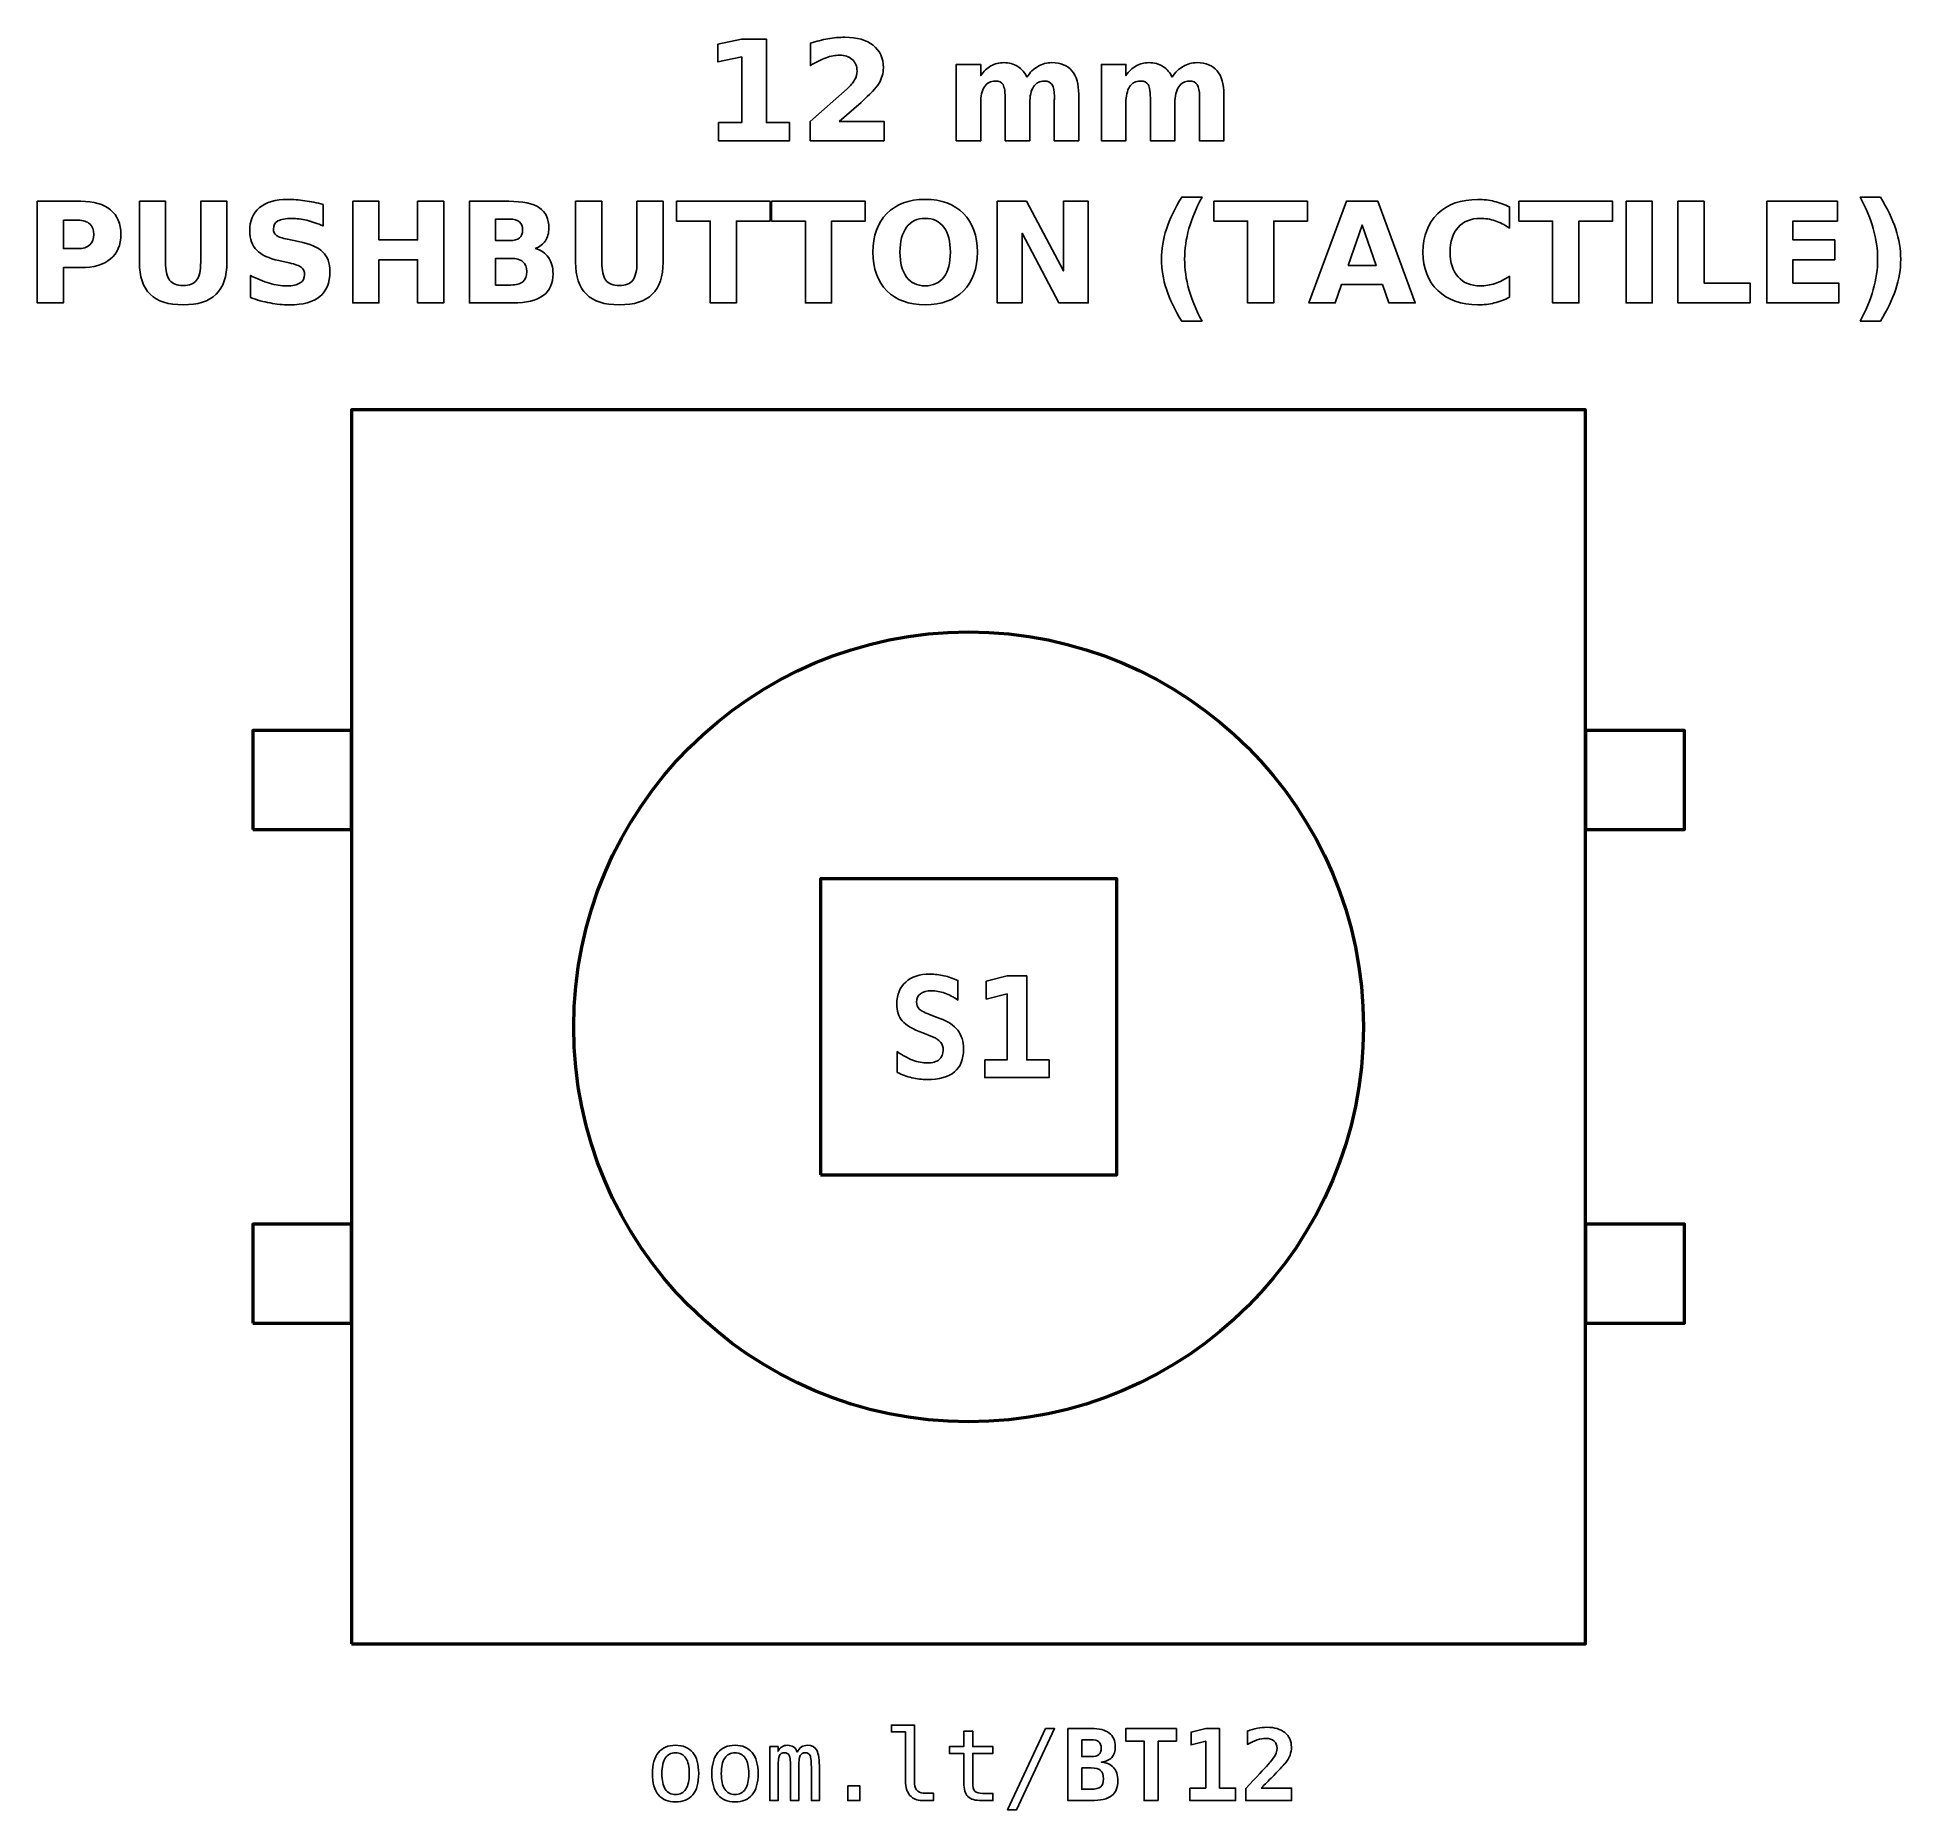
# Model space of a CAD drawing. Header units: centimetres. Extents: x -11.44 to -9.56, y -15.64 to -13.85.
import ezdxf

# ---------------------------------------------------------------- set-up
doc = ezdxf.new("R2010")
doc.units = ezdxf.units.CM
doc.header["$MEASUREMENT"] = 0
doc.layers.add('Layer 1', color=7, linetype='Continuous')

msp = doc.modelspace()

# ---------------------------------------------------------------- linework, layer by layer
at = {"layer": 'Layer 1', "color": 7, "lineweight": 50}
for points in [[(-11.125, -15.475), (-9.875, -15.475), (-9.875, -14.225), (-11.125, -14.225), (-11.125, -15.475)], [(-11.225, -14.65), (-11.125, -14.65), (-11.125, -14.55), (-11.225, -14.55), (-11.225, -14.65)], [(-9.875, -14.65), (-9.775, -14.65), (-9.775, -14.55), (-9.875, -14.55), (-9.875, -14.65)], [(-10.65, -15), (-10.35, -15), (-10.35, -14.7), (-10.65, -14.7), (-10.65, -15)], [(-11.225, -15.15), (-11.125, -15.15), (-11.125, -15.05), (-11.225, -15.05), (-11.225, -15.15)], [(-9.875, -15.15), (-9.775, -15.15), (-9.775, -15.05), (-9.875, -15.05), (-9.875, -15.15)]]:
    msp.add_lwpolyline(points, close=True, dxfattribs=at)
msp.add_ellipse((-10.5, -14.85), major_axis=(0, 0.4), ratio=1, dxfattribs=at)
at = {"layer": 'Layer 1', "color": 250}
for points, knots in [([(-10.75327, -13.93415), (-10.75327, -13.93415), (-10.72984, -13.93415), (-10.72984, -13.93415), (-10.72984, -13.93415), (-10.72984, -13.93415), (-10.72984, -13.86766), (-10.72984, -13.86766), (-10.72984, -13.86766), (-10.72984, -13.86766), (-10.75388, -13.87263), (-10.75388, -13.87263), (-10.75388, -13.87263), (-10.75388, -13.87263), (-10.75388, -13.85456), (-10.75388, -13.85456), (-10.75388, -13.85456), (-10.75388, -13.85456), (-10.72998, -13.8496), (-10.72998, -13.8496), (-10.72998, -13.8496), (-10.72998, -13.8496), (-10.70477, -13.8496), (-10.70477, -13.8496), (-10.70477, -13.8496), (-10.70477, -13.8496), (-10.70477, -13.93415), (-10.70477, -13.93415), (-10.70477, -13.93415), (-10.70477, -13.93415), (-10.68135, -13.93415), (-10.68135, -13.93415), (-10.68135, -13.93415), (-10.68135, -13.93415), (-10.68135, -13.95247), (-10.68135, -13.95247), (-10.68135, -13.95247), (-10.68135, -13.95247), (-10.75327, -13.95247), (-10.75327, -13.95247), (-10.75327, -13.95247), (-10.75327, -13.95247), (-10.75327, -13.93415), (-10.75327, -13.93415)], [0, 0, 0, 0, 0.0909091, 0.0909091, 0.0909091, 0.0909091, 0.1818182, 0.1818182, 0.1818182, 0.1818182, 0.2727273, 0.2727273, 0.2727273, 0.2727273, 0.3636364, 0.3636364, 0.3636364, 0.3636364, 0.4545455, 0.4545455, 0.4545455, 0.4545455, 0.5454545, 0.5454545, 0.5454545, 0.5454545, 0.6363636, 0.6363636, 0.6363636, 0.6363636, 0.7272727, 0.7272727, 0.7272727, 0.7272727, 0.8181818, 0.8181818, 0.8181818, 0.8181818, 0.9090909, 0.9090909, 0.9090909, 0.9090909, 1, 1, 1, 1]), ([(-10.63095, -13.93297), (-10.63095, -13.93297), (-10.58567, -13.93297), (-10.58567, -13.93297), (-10.58567, -13.93297), (-10.58567, -13.93297), (-10.58567, -13.95247), (-10.58567, -13.95247), (-10.58567, -13.95247), (-10.58567, -13.95247), (-10.66044, -13.95247), (-10.66044, -13.95247), (-10.66044, -13.95247), (-10.66044, -13.95247), (-10.66044, -13.93297), (-10.66044, -13.93297), (-10.66044, -13.93297), (-10.66044, -13.93297), (-10.62288, -13.89984), (-10.62288, -13.89984), (-10.62288, -13.89984), (-10.61952, -13.8968), (-10.61705, -13.89384), (-10.61545, -13.89095), (-10.61545, -13.89095), (-10.61383, -13.88805), (-10.61303, -13.88504), (-10.61303, -13.88191), (-10.61303, -13.88191), (-10.61303, -13.87709), (-10.61465, -13.87321), (-10.61789, -13.87027), (-10.61789, -13.87027), (-10.62112, -13.86733), (-10.62542, -13.86588), (-10.63081, -13.86588), (-10.63081, -13.86588), (-10.63494, -13.86588), (-10.63946, -13.86677), (-10.64438, -13.86853), (-10.64438, -13.86853), (-10.64929, -13.8703), (-10.65456, -13.87293), (-10.66016, -13.87641), (-10.66016, -13.87641), (-10.66016, -13.87641), (-10.66016, -13.85381), (-10.66016, -13.85381), (-10.66016, -13.85381), (-10.65418, -13.85184), (-10.64828, -13.85033), (-10.64245, -13.8493), (-10.64245, -13.8493), (-10.63661, -13.84826), (-10.6309, -13.84774), (-10.62528, -13.84774), (-10.62528, -13.84774), (-10.61298, -13.84774), (-10.60341, -13.85045), (-10.59659, -13.85588), (-10.59659, -13.85588), (-10.58977, -13.86129), (-10.58636, -13.86884), (-10.58636, -13.87855), (-10.58636, -13.87855), (-10.58636, -13.88415), (-10.58781, -13.88937), (-10.59071, -13.89422), (-10.59071, -13.89422), (-10.5936, -13.89906), (-10.59969, -13.90555), (-10.60896, -13.91369), (-10.60896, -13.91369), (-10.60896, -13.91369), (-10.63095, -13.93297), (-10.63095, -13.93297)], [0, 0, 0, 0, 0.0526316, 0.0526316, 0.0526316, 0.0526316, 0.1052632, 0.1052632, 0.1052632, 0.1052632, 0.1578947, 0.1578947, 0.1578947, 0.1578947, 0.2105263, 0.2105263, 0.2105263, 0.2105263, 0.2631579, 0.2631579, 0.2631579, 0.2631579, 0.3157895, 0.3157895, 0.3157895, 0.3157895, 0.3684211, 0.3684211, 0.3684211, 0.3684211, 0.4210526, 0.4210526, 0.4210526, 0.4210526, 0.4736842, 0.4736842, 0.4736842, 0.4736842, 0.5263158, 0.5263158, 0.5263158, 0.5263158, 0.5789474, 0.5789474, 0.5789474, 0.5789474, 0.6315789, 0.6315789, 0.6315789, 0.6315789, 0.6842105, 0.6842105, 0.6842105, 0.6842105, 0.7368421, 0.7368421, 0.7368421, 0.7368421, 0.7894737, 0.7894737, 0.7894737, 0.7894737, 0.8421053, 0.8421053, 0.8421053, 0.8421053, 0.8947368, 0.8947368, 0.8947368, 0.8947368, 0.9473684, 0.9473684, 0.9473684, 0.9473684, 1, 1, 1, 1]), ([(-10.44092, -13.88812), (-10.43779, -13.88335), (-10.4341, -13.8797), (-10.42979, -13.87721), (-10.42979, -13.87721), (-10.42549, -13.87469), (-10.42079, -13.87345), (-10.41564, -13.87345), (-10.41564, -13.87345), (-10.40677, -13.87345), (-10.40002, -13.87618), (-10.39539, -13.88166), (-10.39539, -13.88166), (-10.39075, -13.88711), (-10.38842, -13.89506), (-10.38842, -13.90548), (-10.38842, -13.90548), (-10.38842, -13.90548), (-10.38842, -13.95247), (-10.38842, -13.95247), (-10.38842, -13.95247), (-10.38842, -13.95247), (-10.41324, -13.95247), (-10.41324, -13.95247), (-10.41324, -13.95247), (-10.41324, -13.95247), (-10.41324, -13.91223), (-10.41324, -13.91223), (-10.41324, -13.91223), (-10.41319, -13.91164), (-10.41317, -13.91103), (-10.41314, -13.91037), (-10.41314, -13.91037), (-10.41312, -13.90974), (-10.4131, -13.90882), (-10.4131, -13.90762), (-10.4131, -13.90762), (-10.4131, -13.90216), (-10.41389, -13.89819), (-10.41552, -13.89574), (-10.41552, -13.89574), (-10.41712, -13.89327), (-10.4197, -13.89205), (-10.42328, -13.89205), (-10.42328, -13.89205), (-10.42798, -13.89205), (-10.43158, -13.89398), (-10.43414, -13.89784), (-10.43414, -13.89784), (-10.43668, -13.90169), (-10.438, -13.90727), (-10.4381, -13.91458), (-10.4381, -13.91458), (-10.4381, -13.91458), (-10.4381, -13.95247), (-10.4381, -13.95247), (-10.4381, -13.95247), (-10.4381, -13.95247), (-10.46291, -13.95247), (-10.46291, -13.95247), (-10.46291, -13.95247), (-10.46291, -13.95247), (-10.46291, -13.91223), (-10.46291, -13.91223), (-10.46291, -13.91223), (-10.46291, -13.90369), (-10.46364, -13.89819), (-10.46512, -13.89574), (-10.46512, -13.89574), (-10.46658, -13.89327), (-10.46919, -13.89205), (-10.47295, -13.89205), (-10.47295, -13.89205), (-10.4777, -13.89205), (-10.48135, -13.894), (-10.48391, -13.89788), (-10.48391, -13.89788), (-10.48647, -13.90176), (-10.48777, -13.90729), (-10.48777, -13.91451), (-10.48777, -13.91451), (-10.48777, -13.91451), (-10.48777, -13.95247), (-10.48777, -13.95247), (-10.48777, -13.95247), (-10.48777, -13.95247), (-10.51258, -13.95247), (-10.51258, -13.95247), (-10.51258, -13.95247), (-10.51258, -13.95247), (-10.51258, -13.87531), (-10.51258, -13.87531), (-10.51258, -13.87531), (-10.51258, -13.87531), (-10.48777, -13.87531), (-10.48777, -13.87531), (-10.48777, -13.87531), (-10.48777, -13.87531), (-10.48777, -13.88662), (-10.48777, -13.88662), (-10.48777, -13.88662), (-10.48473, -13.88224), (-10.48125, -13.87898), (-10.47732, -13.87676), (-10.47732, -13.87676), (-10.4734, -13.87455), (-10.46907, -13.87345), (-10.46434, -13.87345), (-10.46434, -13.87345), (-10.45903, -13.87345), (-10.4543, -13.87474), (-10.45023, -13.87731), (-10.45023, -13.87731), (-10.44614, -13.87989), (-10.44303, -13.88349), (-10.44092, -13.88812)], [0, 0, 0, 0, 0.0344828, 0.0344828, 0.0344828, 0.0344828, 0.0689655, 0.0689655, 0.0689655, 0.0689655, 0.1034483, 0.1034483, 0.1034483, 0.1034483, 0.137931, 0.137931, 0.137931, 0.137931, 0.1724138, 0.1724138, 0.1724138, 0.1724138, 0.2068966, 0.2068966, 0.2068966, 0.2068966, 0.2413793, 0.2413793, 0.2413793, 0.2413793, 0.2758621, 0.2758621, 0.2758621, 0.2758621, 0.3103448, 0.3103448, 0.3103448, 0.3103448, 0.3448276, 0.3448276, 0.3448276, 0.3448276, 0.3793103, 0.3793103, 0.3793103, 0.3793103, 0.4137931, 0.4137931, 0.4137931, 0.4137931, 0.4482759, 0.4482759, 0.4482759, 0.4482759, 0.4827586, 0.4827586, 0.4827586, 0.4827586, 0.5172414, 0.5172414, 0.5172414, 0.5172414, 0.5517241, 0.5517241, 0.5517241, 0.5517241, 0.5862069, 0.5862069, 0.5862069, 0.5862069, 0.6206897, 0.6206897, 0.6206897, 0.6206897, 0.6551724, 0.6551724, 0.6551724, 0.6551724, 0.6896552, 0.6896552, 0.6896552, 0.6896552, 0.7241379, 0.7241379, 0.7241379, 0.7241379, 0.7586207, 0.7586207, 0.7586207, 0.7586207, 0.7931034, 0.7931034, 0.7931034, 0.7931034, 0.8275862, 0.8275862, 0.8275862, 0.8275862, 0.862069, 0.862069, 0.862069, 0.862069, 0.8965517, 0.8965517, 0.8965517, 0.8965517, 0.9310345, 0.9310345, 0.9310345, 0.9310345, 0.9655172, 0.9655172, 0.9655172, 0.9655172, 1, 1, 1, 1]), ([(-10.29388, -13.88812), (-10.29075, -13.88335), (-10.28706, -13.8797), (-10.28275, -13.87721), (-10.28275, -13.87721), (-10.27845, -13.87469), (-10.27375, -13.87345), (-10.2686, -13.87345), (-10.2686, -13.87345), (-10.25973, -13.87345), (-10.25298, -13.87618), (-10.24835, -13.88166), (-10.24835, -13.88166), (-10.24371, -13.88711), (-10.24138, -13.89506), (-10.24138, -13.90548), (-10.24138, -13.90548), (-10.24138, -13.90548), (-10.24138, -13.95247), (-10.24138, -13.95247), (-10.24138, -13.95247), (-10.24138, -13.95247), (-10.2662, -13.95247), (-10.2662, -13.95247), (-10.2662, -13.95247), (-10.2662, -13.95247), (-10.2662, -13.91223), (-10.2662, -13.91223), (-10.2662, -13.91223), (-10.26615, -13.91164), (-10.26613, -13.91103), (-10.2661, -13.91037), (-10.2661, -13.91037), (-10.26608, -13.90974), (-10.26606, -13.90882), (-10.26606, -13.90762), (-10.26606, -13.90762), (-10.26606, -13.90216), (-10.26685, -13.89819), (-10.26848, -13.89574), (-10.26848, -13.89574), (-10.27008, -13.89327), (-10.27266, -13.89205), (-10.27624, -13.89205), (-10.27624, -13.89205), (-10.28094, -13.89205), (-10.28454, -13.89398), (-10.2871, -13.89784), (-10.2871, -13.89784), (-10.28964, -13.90169), (-10.29096, -13.90727), (-10.29106, -13.91458), (-10.29106, -13.91458), (-10.29106, -13.91458), (-10.29106, -13.95247), (-10.29106, -13.95247), (-10.29106, -13.95247), (-10.29106, -13.95247), (-10.31587, -13.95247), (-10.31587, -13.95247), (-10.31587, -13.95247), (-10.31587, -13.95247), (-10.31587, -13.91223), (-10.31587, -13.91223), (-10.31587, -13.91223), (-10.31587, -13.90369), (-10.3166, -13.89819), (-10.31808, -13.89574), (-10.31808, -13.89574), (-10.31954, -13.89327), (-10.32215, -13.89205), (-10.32591, -13.89205), (-10.32591, -13.89205), (-10.33066, -13.89205), (-10.33431, -13.894), (-10.33687, -13.89788), (-10.33687, -13.89788), (-10.33943, -13.90176), (-10.34073, -13.90729), (-10.34073, -13.91451), (-10.34073, -13.91451), (-10.34073, -13.91451), (-10.34073, -13.95247), (-10.34073, -13.95247), (-10.34073, -13.95247), (-10.34073, -13.95247), (-10.36554, -13.95247), (-10.36554, -13.95247), (-10.36554, -13.95247), (-10.36554, -13.95247), (-10.36554, -13.87531), (-10.36554, -13.87531), (-10.36554, -13.87531), (-10.36554, -13.87531), (-10.34073, -13.87531), (-10.34073, -13.87531), (-10.34073, -13.87531), (-10.34073, -13.87531), (-10.34073, -13.88662), (-10.34073, -13.88662), (-10.34073, -13.88662), (-10.33769, -13.88224), (-10.33421, -13.87898), (-10.33028, -13.87676), (-10.33028, -13.87676), (-10.32636, -13.87455), (-10.32203, -13.87345), (-10.3173, -13.87345), (-10.3173, -13.87345), (-10.31199, -13.87345), (-10.30726, -13.87474), (-10.30319, -13.87731), (-10.30319, -13.87731), (-10.2991, -13.87989), (-10.29599, -13.88349), (-10.29388, -13.88812)], [0, 0, 0, 0, 0.0344828, 0.0344828, 0.0344828, 0.0344828, 0.0689655, 0.0689655, 0.0689655, 0.0689655, 0.1034483, 0.1034483, 0.1034483, 0.1034483, 0.137931, 0.137931, 0.137931, 0.137931, 0.1724138, 0.1724138, 0.1724138, 0.1724138, 0.2068966, 0.2068966, 0.2068966, 0.2068966, 0.2413793, 0.2413793, 0.2413793, 0.2413793, 0.2758621, 0.2758621, 0.2758621, 0.2758621, 0.3103448, 0.3103448, 0.3103448, 0.3103448, 0.3448276, 0.3448276, 0.3448276, 0.3448276, 0.3793103, 0.3793103, 0.3793103, 0.3793103, 0.4137931, 0.4137931, 0.4137931, 0.4137931, 0.4482759, 0.4482759, 0.4482759, 0.4482759, 0.4827586, 0.4827586, 0.4827586, 0.4827586, 0.5172414, 0.5172414, 0.5172414, 0.5172414, 0.5517241, 0.5517241, 0.5517241, 0.5517241, 0.5862069, 0.5862069, 0.5862069, 0.5862069, 0.6206897, 0.6206897, 0.6206897, 0.6206897, 0.6551724, 0.6551724, 0.6551724, 0.6551724, 0.6896552, 0.6896552, 0.6896552, 0.6896552, 0.7241379, 0.7241379, 0.7241379, 0.7241379, 0.7586207, 0.7586207, 0.7586207, 0.7586207, 0.7931034, 0.7931034, 0.7931034, 0.7931034, 0.8275862, 0.8275862, 0.8275862, 0.8275862, 0.862069, 0.862069, 0.862069, 0.862069, 0.8965517, 0.8965517, 0.8965517, 0.8965517, 0.9310345, 0.9310345, 0.9310345, 0.9310345, 0.9655172, 0.9655172, 0.9655172, 0.9655172, 1, 1, 1, 1]), ([(-11.44335, -14.01385), (-11.44335, -14.01385), (-11.39933, -14.01385), (-11.39933, -14.01385), (-11.39933, -14.01385), (-11.38623, -14.01385), (-11.37618, -14.01677), (-11.36917, -14.02258), (-11.36917, -14.02258), (-11.36217, -14.02839), (-11.35866, -14.03666), (-11.35866, -14.04741), (-11.35866, -14.04741), (-11.35866, -14.05818), (-11.36217, -14.06648), (-11.36917, -14.07229), (-11.36917, -14.07229), (-11.37618, -14.0781), (-11.38623, -14.08102), (-11.39933, -14.08102), (-11.39933, -14.08102), (-11.39933, -14.08102), (-11.41682, -14.08102), (-11.41682, -14.08102), (-11.41682, -14.08102), (-11.41682, -14.08102), (-11.41682, -14.11672), (-11.41682, -14.11672), (-11.41682, -14.11672), (-11.41682, -14.11672), (-11.44335, -14.11672), (-11.44335, -14.11672), (-11.44335, -14.11672), (-11.44335, -14.11672), (-11.44335, -14.01385), (-11.44335, -14.01385)], [0, 0, 0, 0, 0.1111111, 0.1111111, 0.1111111, 0.1111111, 0.2222222, 0.2222222, 0.2222222, 0.2222222, 0.3333333, 0.3333333, 0.3333333, 0.3333333, 0.4444444, 0.4444444, 0.4444444, 0.4444444, 0.5555556, 0.5555556, 0.5555556, 0.5555556, 0.6666667, 0.6666667, 0.6666667, 0.6666667, 0.7777778, 0.7777778, 0.7777778, 0.7777778, 0.8888889, 0.8888889, 0.8888889, 0.8888889, 1, 1, 1, 1]), ([(-11.33994, -14.01385), (-11.33994, -14.01385), (-11.31341, -14.01385), (-11.31341, -14.01385), (-11.31341, -14.01385), (-11.31341, -14.01385), (-11.31341, -14.07552), (-11.31341, -14.07552), (-11.31341, -14.07552), (-11.31341, -14.08401), (-11.31203, -14.0901), (-11.30925, -14.09374), (-11.30925, -14.09374), (-11.30647, -14.09739), (-11.30194, -14.09922), (-11.29563, -14.09922), (-11.29563, -14.09922), (-11.28928, -14.09922), (-11.28472, -14.09739), (-11.28195, -14.09374), (-11.28195, -14.09374), (-11.27917, -14.0901), (-11.27778, -14.08401), (-11.27778, -14.07552), (-11.27778, -14.07552), (-11.27778, -14.07552), (-11.27778, -14.01385), (-11.27778, -14.01385), (-11.27778, -14.01385), (-11.27778, -14.01385), (-11.25125, -14.01385), (-11.25125, -14.01385), (-11.25125, -14.01385), (-11.25125, -14.01385), (-11.25125, -14.07552), (-11.25125, -14.07552), (-11.25125, -14.07552), (-11.25125, -14.09007), (-11.2549, -14.10092), (-11.26221, -14.10804), (-11.26221, -14.10804), (-11.2695, -14.11517), (-11.28065, -14.11872), (-11.29563, -14.11872), (-11.29563, -14.11872), (-11.31057, -14.11872), (-11.32169, -14.11517), (-11.32898, -14.10804), (-11.32898, -14.10804), (-11.3363, -14.10092), (-11.33994, -14.09007), (-11.33994, -14.07552), (-11.33994, -14.07552), (-11.33994, -14.07552), (-11.33994, -14.01385), (-11.33994, -14.01385)], [0, 0, 0, 0, 0.0714286, 0.0714286, 0.0714286, 0.0714286, 0.1428571, 0.1428571, 0.1428571, 0.1428571, 0.2142857, 0.2142857, 0.2142857, 0.2142857, 0.2857143, 0.2857143, 0.2857143, 0.2857143, 0.3571429, 0.3571429, 0.3571429, 0.3571429, 0.4285714, 0.4285714, 0.4285714, 0.4285714, 0.5, 0.5, 0.5, 0.5, 0.5714286, 0.5714286, 0.5714286, 0.5714286, 0.6428571, 0.6428571, 0.6428571, 0.6428571, 0.7142857, 0.7142857, 0.7142857, 0.7142857, 0.7857143, 0.7857143, 0.7857143, 0.7857143, 0.8571429, 0.8571429, 0.8571429, 0.8571429, 0.9285714, 0.9285714, 0.9285714, 0.9285714, 1, 1, 1, 1]), ([(-11.15377, -14.0171), (-11.15377, -14.0171), (-11.15377, -14.03885), (-11.15377, -14.03885), (-11.15377, -14.03885), (-11.15942, -14.03633), (-11.16494, -14.03443), (-11.1703, -14.03314), (-11.1703, -14.03314), (-11.17569, -14.03184), (-11.18077, -14.03121), (-11.18554, -14.03121), (-11.18554, -14.03121), (-11.19187, -14.03121), (-11.19657, -14.03208), (-11.19961, -14.03382), (-11.19961, -14.03382), (-11.20264, -14.03558), (-11.20415, -14.03829), (-11.20415, -14.04196), (-11.20415, -14.04196), (-11.20415, -14.04471), (-11.20314, -14.04687), (-11.20109, -14.0484), (-11.20109, -14.0484), (-11.19904, -14.04993), (-11.19533, -14.05127), (-11.18994, -14.05237), (-11.18994, -14.05237), (-11.18994, -14.05237), (-11.17865, -14.05463), (-11.17865, -14.05463), (-11.17865, -14.05463), (-11.1672, -14.05694), (-11.15909, -14.06042), (-11.15427, -14.06512), (-11.15427, -14.06512), (-11.14944, -14.0698), (-11.14702, -14.07646), (-11.14702, -14.08509), (-11.14702, -14.08509), (-11.14702, -14.09645), (-11.15038, -14.10489), (-11.15711, -14.11042), (-11.15711, -14.11042), (-11.16384, -14.11594), (-11.17411, -14.11872), (-11.18794, -14.11872), (-11.18794, -14.11872), (-11.19448, -14.11872), (-11.20102, -14.11811), (-11.20758, -14.11686), (-11.20758, -14.11686), (-11.21414, -14.11561), (-11.22073, -14.11378), (-11.22729, -14.11136), (-11.22729, -14.11136), (-11.22729, -14.11136), (-11.22729, -14.08897), (-11.22729, -14.08897), (-11.22729, -14.08897), (-11.22073, -14.09245), (-11.21438, -14.09508), (-11.20824, -14.09685), (-11.20824, -14.09685), (-11.2021, -14.09861), (-11.1962, -14.0995), (-11.19051, -14.0995), (-11.19051, -14.0995), (-11.18472, -14.0995), (-11.18028, -14.09854), (-11.1772, -14.09661), (-11.1772, -14.09661), (-11.17411, -14.09468), (-11.17259, -14.09193), (-11.17259, -14.08833), (-11.17259, -14.08833), (-11.17259, -14.08513), (-11.17362, -14.08264), (-11.17571, -14.0809), (-11.17571, -14.0809), (-11.17781, -14.07916), (-11.18197, -14.07759), (-11.18823, -14.07622), (-11.18823, -14.07622), (-11.18823, -14.07622), (-11.1985, -14.07394), (-11.1985, -14.07394), (-11.1985, -14.07394), (-11.20878, -14.07173), (-11.21631, -14.06823), (-11.22106, -14.0634), (-11.22106, -14.0634), (-11.22581, -14.05858), (-11.22818, -14.05207), (-11.22818, -14.04391), (-11.22818, -14.04391), (-11.22818, -14.03365), (-11.22487, -14.02577), (-11.21826, -14.02027), (-11.21826, -14.02027), (-11.21165, -14.01474), (-11.20215, -14.01199), (-11.18973, -14.01199), (-11.18973, -14.01199), (-11.18409, -14.01199), (-11.17828, -14.01242), (-11.1723, -14.01326), (-11.1723, -14.01326), (-11.16633, -14.01411), (-11.16015, -14.01538), (-11.15377, -14.0171)], [0, 0, 0, 0, 0.0357143, 0.0357143, 0.0357143, 0.0357143, 0.0714286, 0.0714286, 0.0714286, 0.0714286, 0.1071429, 0.1071429, 0.1071429, 0.1071429, 0.1428571, 0.1428571, 0.1428571, 0.1428571, 0.1785714, 0.1785714, 0.1785714, 0.1785714, 0.2142857, 0.2142857, 0.2142857, 0.2142857, 0.25, 0.25, 0.25, 0.25, 0.2857143, 0.2857143, 0.2857143, 0.2857143, 0.3214286, 0.3214286, 0.3214286, 0.3214286, 0.3571429, 0.3571429, 0.3571429, 0.3571429, 0.3928571, 0.3928571, 0.3928571, 0.3928571, 0.4285714, 0.4285714, 0.4285714, 0.4285714, 0.4642857, 0.4642857, 0.4642857, 0.4642857, 0.5, 0.5, 0.5, 0.5, 0.5357143, 0.5357143, 0.5357143, 0.5357143, 0.5714286, 0.5714286, 0.5714286, 0.5714286, 0.6071429, 0.6071429, 0.6071429, 0.6071429, 0.6428571, 0.6428571, 0.6428571, 0.6428571, 0.6785714, 0.6785714, 0.6785714, 0.6785714, 0.7142857, 0.7142857, 0.7142857, 0.7142857, 0.75, 0.75, 0.75, 0.75, 0.7857143, 0.7857143, 0.7857143, 0.7857143, 0.8214286, 0.8214286, 0.8214286, 0.8214286, 0.8571429, 0.8571429, 0.8571429, 0.8571429, 0.8928571, 0.8928571, 0.8928571, 0.8928571, 0.9285714, 0.9285714, 0.9285714, 0.9285714, 0.9642857, 0.9642857, 0.9642857, 0.9642857, 1, 1, 1, 1]), ([(-11.12374, -14.01385), (-11.12374, -14.01385), (-11.09721, -14.01385), (-11.09721, -14.01385), (-11.09721, -14.01385), (-11.09721, -14.01385), (-11.09721, -14.05306), (-11.09721, -14.05306), (-11.09721, -14.05306), (-11.09721, -14.05306), (-11.05808, -14.05306), (-11.05808, -14.05306), (-11.05808, -14.05306), (-11.05808, -14.05306), (-11.05808, -14.01385), (-11.05808, -14.01385), (-11.05808, -14.01385), (-11.05808, -14.01385), (-11.03155, -14.01385), (-11.03155, -14.01385), (-11.03155, -14.01385), (-11.03155, -14.01385), (-11.03155, -14.11672), (-11.03155, -14.11672), (-11.03155, -14.11672), (-11.03155, -14.11672), (-11.05808, -14.11672), (-11.05808, -14.11672), (-11.05808, -14.11672), (-11.05808, -14.11672), (-11.05808, -14.07312), (-11.05808, -14.07312), (-11.05808, -14.07312), (-11.05808, -14.07312), (-11.09721, -14.07312), (-11.09721, -14.07312), (-11.09721, -14.07312), (-11.09721, -14.07312), (-11.09721, -14.11672), (-11.09721, -14.11672), (-11.09721, -14.11672), (-11.09721, -14.11672), (-11.12374, -14.11672), (-11.12374, -14.11672), (-11.12374, -14.11672), (-11.12374, -14.11672), (-11.12374, -14.01385), (-11.12374, -14.01385)], [0, 0, 0, 0, 0.0833333, 0.0833333, 0.0833333, 0.0833333, 0.1666667, 0.1666667, 0.1666667, 0.1666667, 0.25, 0.25, 0.25, 0.25, 0.3333333, 0.3333333, 0.3333333, 0.3333333, 0.4166667, 0.4166667, 0.4166667, 0.4166667, 0.5, 0.5, 0.5, 0.5, 0.5833333, 0.5833333, 0.5833333, 0.5833333, 0.6666667, 0.6666667, 0.6666667, 0.6666667, 0.75, 0.75, 0.75, 0.75, 0.8333333, 0.8333333, 0.8333333, 0.8333333, 0.9166667, 0.9166667, 0.9166667, 0.9166667, 1, 1, 1, 1]), ([(-10.93888, -14.06166), (-10.93319, -14.06331), (-10.92877, -14.06637), (-10.92564, -14.07084), (-10.92564, -14.07084), (-10.92251, -14.07528), (-10.92096, -14.08076), (-10.92096, -14.08723), (-10.92096, -14.08723), (-10.92096, -14.09715), (-10.92433, -14.10454), (-10.93103, -14.10941), (-10.93103, -14.10941), (-10.93773, -14.11427), (-10.94794, -14.11672), (-10.96163, -14.11672), (-10.96163, -14.11672), (-10.96163, -14.11672), (-11.00565, -14.11672), (-11.00565, -14.11672), (-11.00565, -14.11672), (-11.00565, -14.11672), (-11.00565, -14.01385), (-11.00565, -14.01385), (-11.00565, -14.01385), (-11.00565, -14.01385), (-10.96583, -14.01385), (-10.96583, -14.01385), (-10.96583, -14.01385), (-10.95154, -14.01385), (-10.94119, -14.01601), (-10.93479, -14.02032), (-10.93479, -14.02032), (-10.92837, -14.02465), (-10.92517, -14.03156), (-10.92517, -14.04106), (-10.92517, -14.04106), (-10.92517, -14.04607), (-10.92635, -14.05033), (-10.92868, -14.05386), (-10.92868, -14.05386), (-10.93103, -14.05736), (-10.93441, -14.05997), (-10.93888, -14.06166)], [0, 0, 0, 0, 0.0909091, 0.0909091, 0.0909091, 0.0909091, 0.1818182, 0.1818182, 0.1818182, 0.1818182, 0.2727273, 0.2727273, 0.2727273, 0.2727273, 0.3636364, 0.3636364, 0.3636364, 0.3636364, 0.4545455, 0.4545455, 0.4545455, 0.4545455, 0.5454545, 0.5454545, 0.5454545, 0.5454545, 0.6363636, 0.6363636, 0.6363636, 0.6363636, 0.7272727, 0.7272727, 0.7272727, 0.7272727, 0.8181818, 0.8181818, 0.8181818, 0.8181818, 0.9090909, 0.9090909, 0.9090909, 0.9090909, 1, 1, 1, 1]), ([(-10.8981, -14.01385), (-10.8981, -14.01385), (-10.87157, -14.01385), (-10.87157, -14.01385), (-10.87157, -14.01385), (-10.87157, -14.01385), (-10.87157, -14.07552), (-10.87157, -14.07552), (-10.87157, -14.07552), (-10.87157, -14.08401), (-10.87019, -14.0901), (-10.86741, -14.09374), (-10.86741, -14.09374), (-10.86463, -14.09739), (-10.8601, -14.09922), (-10.85379, -14.09922), (-10.85379, -14.09922), (-10.84744, -14.09922), (-10.84288, -14.09739), (-10.84011, -14.09374), (-10.84011, -14.09374), (-10.83733, -14.0901), (-10.83594, -14.08401), (-10.83594, -14.07552), (-10.83594, -14.07552), (-10.83594, -14.07552), (-10.83594, -14.01385), (-10.83594, -14.01385), (-10.83594, -14.01385), (-10.83594, -14.01385), (-10.80941, -14.01385), (-10.80941, -14.01385), (-10.80941, -14.01385), (-10.80941, -14.01385), (-10.80941, -14.07552), (-10.80941, -14.07552), (-10.80941, -14.07552), (-10.80941, -14.09007), (-10.81306, -14.10092), (-10.82037, -14.10804), (-10.82037, -14.10804), (-10.82766, -14.11517), (-10.83881, -14.11872), (-10.85379, -14.11872), (-10.85379, -14.11872), (-10.86873, -14.11872), (-10.87985, -14.11517), (-10.88714, -14.10804), (-10.88714, -14.10804), (-10.89446, -14.10092), (-10.8981, -14.09007), (-10.8981, -14.07552), (-10.8981, -14.07552), (-10.8981, -14.07552), (-10.8981, -14.01385), (-10.8981, -14.01385)], [0, 0, 0, 0, 0.0714286, 0.0714286, 0.0714286, 0.0714286, 0.1428571, 0.1428571, 0.1428571, 0.1428571, 0.2142857, 0.2142857, 0.2142857, 0.2142857, 0.2857143, 0.2857143, 0.2857143, 0.2857143, 0.3571429, 0.3571429, 0.3571429, 0.3571429, 0.4285714, 0.4285714, 0.4285714, 0.4285714, 0.5, 0.5, 0.5, 0.5, 0.5714286, 0.5714286, 0.5714286, 0.5714286, 0.6428571, 0.6428571, 0.6428571, 0.6428571, 0.7142857, 0.7142857, 0.7142857, 0.7142857, 0.7857143, 0.7857143, 0.7857143, 0.7857143, 0.8571429, 0.8571429, 0.8571429, 0.8571429, 0.9285714, 0.9285714, 0.9285714, 0.9285714, 1, 1, 1, 1]), ([(-10.7958, -14.01385), (-10.7958, -14.01385), (-10.701, -14.01385), (-10.701, -14.01385), (-10.701, -14.01385), (-10.701, -14.01385), (-10.701, -14.03391), (-10.701, -14.03391), (-10.701, -14.03391), (-10.701, -14.03391), (-10.7351, -14.03391), (-10.7351, -14.03391), (-10.7351, -14.03391), (-10.7351, -14.03391), (-10.7351, -14.11672), (-10.7351, -14.11672), (-10.7351, -14.11672), (-10.7351, -14.11672), (-10.76163, -14.11672), (-10.76163, -14.11672), (-10.76163, -14.11672), (-10.76163, -14.11672), (-10.76163, -14.03391), (-10.76163, -14.03391), (-10.76163, -14.03391), (-10.76163, -14.03391), (-10.7958, -14.03391), (-10.7958, -14.03391), (-10.7958, -14.03391), (-10.7958, -14.03391), (-10.7958, -14.01385), (-10.7958, -14.01385)], [0, 0, 0, 0, 0.125, 0.125, 0.125, 0.125, 0.25, 0.25, 0.25, 0.25, 0.375, 0.375, 0.375, 0.375, 0.5, 0.5, 0.5, 0.5, 0.625, 0.625, 0.625, 0.625, 0.75, 0.75, 0.75, 0.75, 0.875, 0.875, 0.875, 0.875, 1, 1, 1, 1]), ([(-10.69954, -14.01385), (-10.69954, -14.01385), (-10.60474, -14.01385), (-10.60474, -14.01385), (-10.60474, -14.01385), (-10.60474, -14.01385), (-10.60474, -14.03391), (-10.60474, -14.03391), (-10.60474, -14.03391), (-10.60474, -14.03391), (-10.63884, -14.03391), (-10.63884, -14.03391), (-10.63884, -14.03391), (-10.63884, -14.03391), (-10.63884, -14.11672), (-10.63884, -14.11672), (-10.63884, -14.11672), (-10.63884, -14.11672), (-10.66537, -14.11672), (-10.66537, -14.11672), (-10.66537, -14.11672), (-10.66537, -14.11672), (-10.66537, -14.03391), (-10.66537, -14.03391), (-10.66537, -14.03391), (-10.66537, -14.03391), (-10.69954, -14.03391), (-10.69954, -14.03391), (-10.69954, -14.03391), (-10.69954, -14.03391), (-10.69954, -14.01385), (-10.69954, -14.01385)], [0, 0, 0, 0, 0.125, 0.125, 0.125, 0.125, 0.25, 0.25, 0.25, 0.25, 0.375, 0.375, 0.375, 0.375, 0.5, 0.5, 0.5, 0.5, 0.625, 0.625, 0.625, 0.625, 0.75, 0.75, 0.75, 0.75, 0.875, 0.875, 0.875, 0.875, 1, 1, 1, 1]), ([(-10.54401, -14.01199), (-10.52748, -14.01199), (-10.51452, -14.01672), (-10.50516, -14.0262), (-10.50516, -14.0262), (-10.49578, -14.03565), (-10.4911, -14.0487), (-10.4911, -14.06538), (-10.4911, -14.06538), (-10.4911, -14.08201), (-10.49578, -14.09506), (-10.50516, -14.10451), (-10.50516, -14.10451), (-10.51452, -14.11399), (-10.52748, -14.11872), (-10.54401, -14.11872), (-10.54401, -14.11872), (-10.5605, -14.11872), (-10.57343, -14.11399), (-10.58284, -14.10451), (-10.58284, -14.10451), (-10.59222, -14.09506), (-10.59693, -14.08201), (-10.59693, -14.06538), (-10.59693, -14.06538), (-10.59693, -14.0487), (-10.59222, -14.03565), (-10.58284, -14.0262), (-10.58284, -14.0262), (-10.57343, -14.01672), (-10.5605, -14.01199), (-10.54401, -14.01199)], [0, 0, 0, 0, 0.125, 0.125, 0.125, 0.125, 0.25, 0.25, 0.25, 0.25, 0.375, 0.375, 0.375, 0.375, 0.5, 0.5, 0.5, 0.5, 0.625, 0.625, 0.625, 0.625, 0.75, 0.75, 0.75, 0.75, 0.875, 0.875, 0.875, 0.875, 1, 1, 1, 1]), ([(-10.47103, -14.01385), (-10.47103, -14.01385), (-10.4414, -14.01385), (-10.4414, -14.01385), (-10.4414, -14.01385), (-10.4414, -14.01385), (-10.40398, -14.08441), (-10.40398, -14.08441), (-10.40398, -14.08441), (-10.40398, -14.08441), (-10.40398, -14.01385), (-10.40398, -14.01385), (-10.40398, -14.01385), (-10.40398, -14.01385), (-10.37884, -14.01385), (-10.37884, -14.01385), (-10.37884, -14.01385), (-10.37884, -14.01385), (-10.37884, -14.11672), (-10.37884, -14.11672), (-10.37884, -14.11672), (-10.37884, -14.11672), (-10.40847, -14.11672), (-10.40847, -14.11672), (-10.40847, -14.11672), (-10.40847, -14.11672), (-10.44589, -14.04616), (-10.44589, -14.04616), (-10.44589, -14.04616), (-10.44589, -14.04616), (-10.44589, -14.11672), (-10.44589, -14.11672), (-10.44589, -14.11672), (-10.44589, -14.11672), (-10.47103, -14.11672), (-10.47103, -14.11672), (-10.47103, -14.11672), (-10.47103, -14.11672), (-10.47103, -14.01385), (-10.47103, -14.01385)], [0, 0, 0, 0, 0.1, 0.1, 0.1, 0.1, 0.2, 0.2, 0.2, 0.2, 0.3, 0.3, 0.3, 0.3, 0.4, 0.4, 0.4, 0.4, 0.5, 0.5, 0.5, 0.5, 0.6, 0.6, 0.6, 0.6, 0.7, 0.7, 0.7, 0.7, 0.8, 0.8, 0.8, 0.8, 0.9, 0.9, 0.9, 0.9, 1, 1, 1, 1]), ([(-10.26357, -14.13532), (-10.26357, -14.13532), (-10.28403, -14.13532), (-10.28403, -14.13532), (-10.28403, -14.13532), (-10.29106, -14.12399), (-10.29626, -14.11319), (-10.2996, -14.10296), (-10.2996, -14.10296), (-10.30296, -14.09275), (-10.30463, -14.08262), (-10.30463, -14.07255), (-10.30463, -14.07255), (-10.30463, -14.06249), (-10.30294, -14.0523), (-10.29958, -14.042), (-10.29958, -14.042), (-10.29619, -14.03168), (-10.29102, -14.02091), (-10.28403, -14.00964), (-10.28403, -14.00964), (-10.28403, -14.00964), (-10.26357, -14.00964), (-10.26357, -14.00964), (-10.26357, -14.00964), (-10.26945, -14.02053), (-10.27385, -14.03118), (-10.27679, -14.04158), (-10.27679, -14.04158), (-10.27973, -14.05197), (-10.28121, -14.06225), (-10.28121, -14.07241), (-10.28121, -14.07241), (-10.28121, -14.08257), (-10.27975, -14.09285), (-10.27684, -14.10329), (-10.27684, -14.10329), (-10.27392, -14.11371), (-10.2695, -14.12439), (-10.26357, -14.13532)], [0, 0, 0, 0, 0.1, 0.1, 0.1, 0.1, 0.2, 0.2, 0.2, 0.2, 0.3, 0.3, 0.3, 0.3, 0.4, 0.4, 0.4, 0.4, 0.5, 0.5, 0.5, 0.5, 0.6, 0.6, 0.6, 0.6, 0.7, 0.7, 0.7, 0.7, 0.8, 0.8, 0.8, 0.8, 0.9, 0.9, 0.9, 0.9, 1, 1, 1, 1]), ([(-10.2516, -14.01385), (-10.2516, -14.01385), (-10.1568, -14.01385), (-10.1568, -14.01385), (-10.1568, -14.01385), (-10.1568, -14.01385), (-10.1568, -14.03391), (-10.1568, -14.03391), (-10.1568, -14.03391), (-10.1568, -14.03391), (-10.1909, -14.03391), (-10.1909, -14.03391), (-10.1909, -14.03391), (-10.1909, -14.03391), (-10.1909, -14.11672), (-10.1909, -14.11672), (-10.1909, -14.11672), (-10.1909, -14.11672), (-10.21743, -14.11672), (-10.21743, -14.11672), (-10.21743, -14.11672), (-10.21743, -14.11672), (-10.21743, -14.03391), (-10.21743, -14.03391), (-10.21743, -14.03391), (-10.21743, -14.03391), (-10.2516, -14.03391), (-10.2516, -14.03391), (-10.2516, -14.03391), (-10.2516, -14.03391), (-10.2516, -14.01385), (-10.2516, -14.01385)], [0, 0, 0, 0, 0.125, 0.125, 0.125, 0.125, 0.25, 0.25, 0.25, 0.25, 0.375, 0.375, 0.375, 0.375, 0.5, 0.5, 0.5, 0.5, 0.625, 0.625, 0.625, 0.625, 0.75, 0.75, 0.75, 0.75, 0.875, 0.875, 0.875, 0.875, 1, 1, 1, 1]), ([(-10.08064, -14.098), (-10.08064, -14.098), (-10.12213, -14.098), (-10.12213, -14.098), (-10.12213, -14.098), (-10.12213, -14.098), (-10.12867, -14.11672), (-10.12867, -14.11672), (-10.12867, -14.11672), (-10.12867, -14.11672), (-10.15534, -14.11672), (-10.15534, -14.11672), (-10.15534, -14.11672), (-10.15534, -14.11672), (-10.11724, -14.01385), (-10.11724, -14.01385), (-10.11724, -14.01385), (-10.11724, -14.01385), (-10.08561, -14.01385), (-10.08561, -14.01385), (-10.08561, -14.01385), (-10.08561, -14.01385), (-10.04751, -14.11672), (-10.04751, -14.11672), (-10.04751, -14.11672), (-10.04751, -14.11672), (-10.07418, -14.11672), (-10.07418, -14.11672), (-10.07418, -14.11672), (-10.07418, -14.11672), (-10.08064, -14.098), (-10.08064, -14.098)], [0, 0, 0, 0, 0.125, 0.125, 0.125, 0.125, 0.25, 0.25, 0.25, 0.25, 0.375, 0.375, 0.375, 0.375, 0.5, 0.5, 0.5, 0.5, 0.625, 0.625, 0.625, 0.625, 0.75, 0.75, 0.75, 0.75, 0.875, 0.875, 0.875, 0.875, 1, 1, 1, 1]), ([(-9.95226, -14.11108), (-9.95712, -14.11359), (-9.9622, -14.1155), (-9.9675, -14.11679), (-9.9675, -14.11679), (-9.97276, -14.11808), (-9.97829, -14.11872), (-9.98403, -14.11872), (-9.98403, -14.11872), (-10.00115, -14.11872), (-10.01472, -14.11392), (-10.02474, -14.10435), (-10.02474, -14.10435), (-10.03476, -14.09478), (-10.03977, -14.0818), (-10.03977, -14.06538), (-10.03977, -14.06538), (-10.03977, -14.04894), (-10.03476, -14.03593), (-10.02474, -14.02636), (-10.02474, -14.02636), (-10.01472, -14.01679), (-10.00115, -14.01199), (-9.98403, -14.01199), (-9.98403, -14.01199), (-9.97829, -14.01199), (-9.97276, -14.01263), (-9.9675, -14.01392), (-9.9675, -14.01392), (-9.9622, -14.01521), (-9.95712, -14.01712), (-9.95226, -14.01964), (-9.95226, -14.01964), (-9.95226, -14.01964), (-9.95226, -14.04092), (-9.95226, -14.04092), (-9.95226, -14.04092), (-9.95717, -14.03756), (-9.96202, -14.03511), (-9.96679, -14.03356), (-9.96679, -14.03356), (-9.97156, -14.03198), (-9.9766, -14.03121), (-9.98189, -14.03121), (-9.98189, -14.03121), (-9.99134, -14.03121), (-9.9988, -14.03424), (-10.00421, -14.04031), (-10.00421, -14.04031), (-10.00964, -14.04638), (-10.01235, -14.05473), (-10.01235, -14.06538), (-10.01235, -14.06538), (-10.01235, -14.07601), (-10.00964, -14.08434), (-10.00421, -14.0904), (-10.00421, -14.0904), (-9.9988, -14.09647), (-9.99134, -14.0995), (-9.98189, -14.0995), (-9.98189, -14.0995), (-9.9766, -14.0995), (-9.97156, -14.09873), (-9.96679, -14.09715), (-9.96679, -14.09715), (-9.96202, -14.0956), (-9.95717, -14.09315), (-9.95226, -14.08979), (-9.95226, -14.08979), (-9.95226, -14.08979), (-9.95226, -14.11108), (-9.95226, -14.11108)], [0, 0, 0, 0, 0.0555556, 0.0555556, 0.0555556, 0.0555556, 0.1111111, 0.1111111, 0.1111111, 0.1111111, 0.1666667, 0.1666667, 0.1666667, 0.1666667, 0.2222222, 0.2222222, 0.2222222, 0.2222222, 0.2777778, 0.2777778, 0.2777778, 0.2777778, 0.3333333, 0.3333333, 0.3333333, 0.3333333, 0.3888889, 0.3888889, 0.3888889, 0.3888889, 0.4444444, 0.4444444, 0.4444444, 0.4444444, 0.5, 0.5, 0.5, 0.5, 0.5555556, 0.5555556, 0.5555556, 0.5555556, 0.6111111, 0.6111111, 0.6111111, 0.6111111, 0.6666667, 0.6666667, 0.6666667, 0.6666667, 0.7222222, 0.7222222, 0.7222222, 0.7222222, 0.7777778, 0.7777778, 0.7777778, 0.7777778, 0.8333333, 0.8333333, 0.8333333, 0.8333333, 0.8888889, 0.8888889, 0.8888889, 0.8888889, 0.9444444, 0.9444444, 0.9444444, 0.9444444, 1, 1, 1, 1]), ([(-9.94257, -14.01385), (-9.94257, -14.01385), (-9.84777, -14.01385), (-9.84777, -14.01385), (-9.84777, -14.01385), (-9.84777, -14.01385), (-9.84777, -14.03391), (-9.84777, -14.03391), (-9.84777, -14.03391), (-9.84777, -14.03391), (-9.88187, -14.03391), (-9.88187, -14.03391), (-9.88187, -14.03391), (-9.88187, -14.03391), (-9.88187, -14.11672), (-9.88187, -14.11672), (-9.88187, -14.11672), (-9.88187, -14.11672), (-9.9084, -14.11672), (-9.9084, -14.11672), (-9.9084, -14.11672), (-9.9084, -14.11672), (-9.9084, -14.03391), (-9.9084, -14.03391), (-9.9084, -14.03391), (-9.9084, -14.03391), (-9.94257, -14.03391), (-9.94257, -14.03391), (-9.94257, -14.03391), (-9.94257, -14.03391), (-9.94257, -14.01385), (-9.94257, -14.01385)], [0, 0, 0, 0, 0.125, 0.125, 0.125, 0.125, 0.25, 0.25, 0.25, 0.25, 0.375, 0.375, 0.375, 0.375, 0.5, 0.5, 0.5, 0.5, 0.625, 0.625, 0.625, 0.625, 0.75, 0.75, 0.75, 0.75, 0.875, 0.875, 0.875, 0.875, 1, 1, 1, 1]), ([(-9.83403, -14.01385), (-9.83403, -14.01385), (-9.8075, -14.01385), (-9.8075, -14.01385), (-9.8075, -14.01385), (-9.8075, -14.01385), (-9.8075, -14.11672), (-9.8075, -14.11672), (-9.8075, -14.11672), (-9.8075, -14.11672), (-9.83403, -14.11672), (-9.83403, -14.11672), (-9.83403, -14.11672), (-9.83403, -14.11672), (-9.83403, -14.01385), (-9.83403, -14.01385)], [0, 0, 0, 0, 0.25, 0.25, 0.25, 0.25, 0.5, 0.5, 0.5, 0.5, 0.75, 0.75, 0.75, 0.75, 1, 1, 1, 1]), ([(-9.78154, -14.01385), (-9.78154, -14.01385), (-9.75501, -14.01385), (-9.75501, -14.01385), (-9.75501, -14.01385), (-9.75501, -14.01385), (-9.75501, -14.09666), (-9.75501, -14.09666), (-9.75501, -14.09666), (-9.75501, -14.09666), (-9.70845, -14.09666), (-9.70845, -14.09666), (-9.70845, -14.09666), (-9.70845, -14.09666), (-9.70845, -14.11672), (-9.70845, -14.11672), (-9.70845, -14.11672), (-9.70845, -14.11672), (-9.78154, -14.11672), (-9.78154, -14.11672), (-9.78154, -14.11672), (-9.78154, -14.11672), (-9.78154, -14.01385), (-9.78154, -14.01385)], [0, 0, 0, 0, 0.1666667, 0.1666667, 0.1666667, 0.1666667, 0.3333333, 0.3333333, 0.3333333, 0.3333333, 0.5, 0.5, 0.5, 0.5, 0.6666667, 0.6666667, 0.6666667, 0.6666667, 0.8333333, 0.8333333, 0.8333333, 0.8333333, 1, 1, 1, 1]), ([(-9.69163, -14.01385), (-9.69163, -14.01385), (-9.62004, -14.01385), (-9.62004, -14.01385), (-9.62004, -14.01385), (-9.62004, -14.01385), (-9.62004, -14.03391), (-9.62004, -14.03391), (-9.62004, -14.03391), (-9.62004, -14.03391), (-9.6651, -14.03391), (-9.6651, -14.03391), (-9.6651, -14.03391), (-9.6651, -14.03391), (-9.6651, -14.05306), (-9.6651, -14.05306), (-9.6651, -14.05306), (-9.6651, -14.05306), (-9.62275, -14.05306), (-9.62275, -14.05306), (-9.62275, -14.05306), (-9.62275, -14.05306), (-9.62275, -14.07312), (-9.62275, -14.07312), (-9.62275, -14.07312), (-9.62275, -14.07312), (-9.6651, -14.07312), (-9.6651, -14.07312), (-9.6651, -14.07312), (-9.6651, -14.07312), (-9.6651, -14.09666), (-9.6651, -14.09666), (-9.6651, -14.09666), (-9.6651, -14.09666), (-9.61854, -14.09666), (-9.61854, -14.09666), (-9.61854, -14.09666), (-9.61854, -14.09666), (-9.61854, -14.11672), (-9.61854, -14.11672), (-9.61854, -14.11672), (-9.61854, -14.11672), (-9.69163, -14.11672), (-9.69163, -14.11672), (-9.69163, -14.11672), (-9.69163, -14.11672), (-9.69163, -14.01385), (-9.69163, -14.01385)], [0, 0, 0, 0, 0.0833333, 0.0833333, 0.0833333, 0.0833333, 0.1666667, 0.1666667, 0.1666667, 0.1666667, 0.25, 0.25, 0.25, 0.25, 0.3333333, 0.3333333, 0.3333333, 0.3333333, 0.4166667, 0.4166667, 0.4166667, 0.4166667, 0.5, 0.5, 0.5, 0.5, 0.5833333, 0.5833333, 0.5833333, 0.5833333, 0.6666667, 0.6666667, 0.6666667, 0.6666667, 0.75, 0.75, 0.75, 0.75, 0.8333333, 0.8333333, 0.8333333, 0.8333333, 0.9166667, 0.9166667, 0.9166667, 0.9166667, 1, 1, 1, 1]), ([(-9.5969, -14.13532), (-9.59102, -14.12439), (-9.5866, -14.11371), (-9.58366, -14.10329), (-9.58366, -14.10329), (-9.58072, -14.09285), (-9.57926, -14.08257), (-9.57926, -14.07241), (-9.57926, -14.07241), (-9.57926, -14.06225), (-9.58072, -14.05197), (-9.58366, -14.04158), (-9.58366, -14.04158), (-9.5866, -14.03118), (-9.59102, -14.02053), (-9.5969, -14.00964), (-9.5969, -14.00964), (-9.5969, -14.00964), (-9.57644, -14.00964), (-9.57644, -14.00964), (-9.57644, -14.00964), (-9.56946, -14.02091), (-9.56428, -14.03168), (-9.56089, -14.042), (-9.56089, -14.042), (-9.55753, -14.0523), (-9.55584, -14.06249), (-9.55584, -14.07255), (-9.55584, -14.07255), (-9.55584, -14.08262), (-9.55751, -14.09275), (-9.56087, -14.10296), (-9.56087, -14.10296), (-9.56421, -14.11319), (-9.56941, -14.12399), (-9.57644, -14.13532), (-9.57644, -14.13532), (-9.57644, -14.13532), (-9.5969, -14.13532), (-9.5969, -14.13532)], [0, 0, 0, 0, 0.1, 0.1, 0.1, 0.1, 0.2, 0.2, 0.2, 0.2, 0.3, 0.3, 0.3, 0.3, 0.4, 0.4, 0.4, 0.4, 0.5, 0.5, 0.5, 0.5, 0.6, 0.6, 0.6, 0.6, 0.7, 0.7, 0.7, 0.7, 0.8, 0.8, 0.8, 0.8, 0.9, 0.9, 0.9, 0.9, 1, 1, 1, 1]), ([(-11.41682, -14.03307), (-11.41682, -14.03307), (-11.41682, -14.0618), (-11.41682, -14.0618), (-11.41682, -14.0618), (-11.41682, -14.0618), (-11.40215, -14.0618), (-11.40215, -14.0618), (-11.40215, -14.0618), (-11.397, -14.0618), (-11.39302, -14.06056), (-11.39022, -14.05804), (-11.39022, -14.05804), (-11.38742, -14.05555), (-11.38601, -14.052), (-11.38601, -14.04741), (-11.38601, -14.04741), (-11.38601, -14.0428), (-11.38742, -14.03927), (-11.39022, -14.03678), (-11.39022, -14.03678), (-11.39302, -14.03431), (-11.397, -14.03307), (-11.40215, -14.03307), (-11.40215, -14.03307), (-11.40215, -14.03307), (-11.41682, -14.03307), (-11.41682, -14.03307)], [0, 0, 0, 0, 0.1428571, 0.1428571, 0.1428571, 0.1428571, 0.2857143, 0.2857143, 0.2857143, 0.2857143, 0.4285714, 0.4285714, 0.4285714, 0.4285714, 0.5714286, 0.5714286, 0.5714286, 0.5714286, 0.7142857, 0.7142857, 0.7142857, 0.7142857, 0.8571429, 0.8571429, 0.8571429, 0.8571429, 1, 1, 1, 1]), ([(-10.96445, -14.05367), (-10.96026, -14.05367), (-10.95709, -14.05275), (-10.95495, -14.05092), (-10.95495, -14.05092), (-10.95278, -14.04908), (-10.9517, -14.04638), (-10.9517, -14.04278), (-10.9517, -14.04278), (-10.9517, -14.03925), (-10.95278, -14.03657), (-10.95495, -14.03471), (-10.95495, -14.03471), (-10.95709, -14.03285), (-10.96026, -14.03191), (-10.96445, -14.03191), (-10.96445, -14.03191), (-10.96445, -14.03191), (-10.97912, -14.03191), (-10.97912, -14.03191), (-10.97912, -14.03191), (-10.97912, -14.03191), (-10.97912, -14.05367), (-10.97912, -14.05367), (-10.97912, -14.05367), (-10.97912, -14.05367), (-10.96445, -14.05367), (-10.96445, -14.05367)], [0, 0, 0, 0, 0.1428571, 0.1428571, 0.1428571, 0.1428571, 0.2857143, 0.2857143, 0.2857143, 0.2857143, 0.4285714, 0.4285714, 0.4285714, 0.4285714, 0.5714286, 0.5714286, 0.5714286, 0.5714286, 0.7142857, 0.7142857, 0.7142857, 0.7142857, 0.8571429, 0.8571429, 0.8571429, 0.8571429, 1, 1, 1, 1]), ([(-10.54401, -14.03121), (-10.5521, -14.03121), (-10.55836, -14.03419), (-10.56283, -14.04017), (-10.56283, -14.04017), (-10.56727, -14.04614), (-10.56951, -14.05454), (-10.56951, -14.06538), (-10.56951, -14.06538), (-10.56951, -14.0762), (-10.56727, -14.08457), (-10.56283, -14.09054), (-10.56283, -14.09054), (-10.55836, -14.09652), (-10.5521, -14.0995), (-10.54401, -14.0995), (-10.54401, -14.0995), (-10.53587, -14.0995), (-10.5296, -14.09652), (-10.52513, -14.09054), (-10.52513, -14.09054), (-10.52068, -14.08457), (-10.51845, -14.0762), (-10.51845, -14.06538), (-10.51845, -14.06538), (-10.51845, -14.05454), (-10.52068, -14.04614), (-10.52513, -14.04017), (-10.52513, -14.04017), (-10.5296, -14.03419), (-10.53587, -14.03121), (-10.54401, -14.03121)], [0, 0, 0, 0, 0.125, 0.125, 0.125, 0.125, 0.25, 0.25, 0.25, 0.25, 0.375, 0.375, 0.375, 0.375, 0.5, 0.5, 0.5, 0.5, 0.625, 0.625, 0.625, 0.625, 0.75, 0.75, 0.75, 0.75, 0.875, 0.875, 0.875, 0.875, 1, 1, 1, 1]), ([(-10.11552, -14.0789), (-10.11552, -14.0789), (-10.08732, -14.0789), (-10.08732, -14.0789), (-10.08732, -14.0789), (-10.08732, -14.0789), (-10.10139, -14.03798), (-10.10139, -14.03798), (-10.10139, -14.03798), (-10.10139, -14.03798), (-10.11552, -14.0789), (-10.11552, -14.0789)], [0, 0, 0, 0, 0.3333333, 0.3333333, 0.3333333, 0.3333333, 0.6666667, 0.6666667, 0.6666667, 0.6666667, 1, 1, 1, 1]), ([(-10.96355, -14.09866), (-10.95821, -14.09866), (-10.95422, -14.09753), (-10.95151, -14.09529), (-10.95151, -14.09529), (-10.94883, -14.09304), (-10.94749, -14.08963), (-10.94749, -14.08509), (-10.94749, -14.08509), (-10.94749, -14.08064), (-10.94883, -14.0773), (-10.95149, -14.07507), (-10.95149, -14.07507), (-10.95415, -14.07283), (-10.95817, -14.07173), (-10.96355, -14.07173), (-10.96355, -14.07173), (-10.96355, -14.07173), (-10.97912, -14.07173), (-10.97912, -14.07173), (-10.97912, -14.07173), (-10.97912, -14.07173), (-10.97912, -14.09866), (-10.97912, -14.09866), (-10.97912, -14.09866), (-10.97912, -14.09866), (-10.96355, -14.09866), (-10.96355, -14.09866)], [0, 0, 0, 0, 0.1428571, 0.1428571, 0.1428571, 0.1428571, 0.2857143, 0.2857143, 0.2857143, 0.2857143, 0.4285714, 0.4285714, 0.4285714, 0.4285714, 0.5714286, 0.5714286, 0.5714286, 0.5714286, 0.7142857, 0.7142857, 0.7142857, 0.7142857, 0.8571429, 0.8571429, 0.8571429, 0.8571429, 1, 1, 1, 1]), ([(-10.54645, -14.85622), (-10.55668, -14.85231), (-10.56362, -14.8482), (-10.56727, -14.84392), (-10.56727, -14.84392), (-10.57089, -14.83961), (-10.5727, -14.83385), (-10.5727, -14.82659), (-10.5727, -14.82659), (-10.5727, -14.81727), (-10.56971, -14.80993), (-10.56374, -14.80462), (-10.56374, -14.80462), (-10.55777, -14.79928), (-10.54958, -14.79662), (-10.53914, -14.79662), (-10.53914, -14.79662), (-10.53441, -14.79662), (-10.52969, -14.79716), (-10.52496, -14.79825), (-10.52496, -14.79825), (-10.52021, -14.79933), (-10.51553, -14.8009), (-10.51089, -14.80302), (-10.51089, -14.80302), (-10.51089, -14.80302), (-10.51089, -14.82287), (-10.51089, -14.82287), (-10.51089, -14.82287), (-10.51527, -14.81979), (-10.51969, -14.81746), (-10.52418, -14.81584), (-10.52418, -14.81584), (-10.5287, -14.81424), (-10.53314, -14.81344), (-10.53756, -14.81344), (-10.53756, -14.81344), (-10.54248, -14.81344), (-10.54624, -14.81443), (-10.54885, -14.8164), (-10.54885, -14.8164), (-10.55146, -14.81838), (-10.55278, -14.8212), (-10.55278, -14.82487), (-10.55278, -14.82487), (-10.55278, -14.82771), (-10.55182, -14.83007), (-10.54991, -14.83192), (-10.54991, -14.83192), (-10.54801, -14.83378), (-10.54403, -14.83585), (-10.53796, -14.83809), (-10.53796, -14.83809), (-10.53796, -14.83809), (-10.52921, -14.8414), (-10.52921, -14.8414), (-10.52921, -14.8414), (-10.52096, -14.84444), (-10.51487, -14.84846), (-10.51096, -14.85347), (-10.51096, -14.85347), (-10.50706, -14.85848), (-10.50511, -14.86478), (-10.50511, -14.8724), (-10.50511, -14.8724), (-10.50511, -14.88279), (-10.50817, -14.89053), (-10.5143, -14.89566), (-10.5143, -14.89566), (-10.52044, -14.90079), (-10.52971, -14.90335), (-10.5421, -14.90335), (-10.5421, -14.90335), (-10.54721, -14.90335), (-10.55231, -14.90274), (-10.55744, -14.90151), (-10.55744, -14.90151), (-10.56254, -14.90029), (-10.5675, -14.8985), (-10.57228, -14.89611), (-10.57228, -14.89611), (-10.57228, -14.89611), (-10.57228, -14.87508), (-10.57228, -14.87508), (-10.57228, -14.87508), (-10.56687, -14.87894), (-10.5616, -14.88183), (-10.55654, -14.88371), (-10.55654, -14.88371), (-10.55146, -14.88559), (-10.54645, -14.88653), (-10.54149, -14.88653), (-10.54149, -14.88653), (-10.53648, -14.88653), (-10.5326, -14.8854), (-10.52985, -14.88312), (-10.52985, -14.88312), (-10.5271, -14.88084), (-10.52571, -14.87767), (-10.52571, -14.87357), (-10.52571, -14.87357), (-10.52571, -14.87049), (-10.52663, -14.86779), (-10.52846, -14.86548), (-10.52846, -14.86548), (-10.5303, -14.86316), (-10.53295, -14.86132), (-10.53646, -14.86), (-10.53646, -14.86), (-10.53646, -14.86), (-10.54645, -14.85622), (-10.54645, -14.85622)], [0, 0, 0, 0, 0.0357143, 0.0357143, 0.0357143, 0.0357143, 0.0714286, 0.0714286, 0.0714286, 0.0714286, 0.1071429, 0.1071429, 0.1071429, 0.1071429, 0.1428571, 0.1428571, 0.1428571, 0.1428571, 0.1785714, 0.1785714, 0.1785714, 0.1785714, 0.2142857, 0.2142857, 0.2142857, 0.2142857, 0.25, 0.25, 0.25, 0.25, 0.2857143, 0.2857143, 0.2857143, 0.2857143, 0.3214286, 0.3214286, 0.3214286, 0.3214286, 0.3571429, 0.3571429, 0.3571429, 0.3571429, 0.3928571, 0.3928571, 0.3928571, 0.3928571, 0.4285714, 0.4285714, 0.4285714, 0.4285714, 0.4642857, 0.4642857, 0.4642857, 0.4642857, 0.5, 0.5, 0.5, 0.5, 0.5357143, 0.5357143, 0.5357143, 0.5357143, 0.5714286, 0.5714286, 0.5714286, 0.5714286, 0.6071429, 0.6071429, 0.6071429, 0.6071429, 0.6428571, 0.6428571, 0.6428571, 0.6428571, 0.6785714, 0.6785714, 0.6785714, 0.6785714, 0.7142857, 0.7142857, 0.7142857, 0.7142857, 0.75, 0.75, 0.75, 0.75, 0.7857143, 0.7857143, 0.7857143, 0.7857143, 0.8214286, 0.8214286, 0.8214286, 0.8214286, 0.8571429, 0.8571429, 0.8571429, 0.8571429, 0.8928571, 0.8928571, 0.8928571, 0.8928571, 0.9285714, 0.9285714, 0.9285714, 0.9285714, 0.9642857, 0.9642857, 0.9642857, 0.9642857, 1, 1, 1, 1]), ([(-10.48368, -14.88343), (-10.48368, -14.88343), (-10.46094, -14.88343), (-10.46094, -14.88343), (-10.46094, -14.88343), (-10.46094, -14.88343), (-10.46094, -14.81666), (-10.46094, -14.81666), (-10.46094, -14.81666), (-10.46094, -14.81666), (-10.48208, -14.82191), (-10.48208, -14.82191), (-10.48208, -14.82191), (-10.48208, -14.82191), (-10.48208, -14.80358), (-10.48208, -14.80358), (-10.48208, -14.80358), (-10.48208, -14.80358), (-10.4608, -14.79848), (-10.4608, -14.79848), (-10.4608, -14.79848), (-10.4608, -14.79848), (-10.44116, -14.79848), (-10.44116, -14.79848), (-10.44116, -14.79848), (-10.44116, -14.79848), (-10.44116, -14.88343), (-10.44116, -14.88343), (-10.44116, -14.88343), (-10.44116, -14.88343), (-10.41842, -14.88343), (-10.41842, -14.88343), (-10.41842, -14.88343), (-10.41842, -14.88343), (-10.41842, -14.90135), (-10.41842, -14.90135), (-10.41842, -14.90135), (-10.41842, -14.90135), (-10.48368, -14.90135), (-10.48368, -14.90135), (-10.48368, -14.90135), (-10.48368, -14.90135), (-10.48368, -14.88343), (-10.48368, -14.88343)], [0, 0, 0, 0, 0.0909091, 0.0909091, 0.0909091, 0.0909091, 0.1818182, 0.1818182, 0.1818182, 0.1818182, 0.2727273, 0.2727273, 0.2727273, 0.2727273, 0.3636364, 0.3636364, 0.3636364, 0.3636364, 0.4545455, 0.4545455, 0.4545455, 0.4545455, 0.5454545, 0.5454545, 0.5454545, 0.5454545, 0.6363636, 0.6363636, 0.6363636, 0.6363636, 0.7272727, 0.7272727, 0.7272727, 0.7272727, 0.8181818, 0.8181818, 0.8181818, 0.8181818, 0.9090909, 0.9090909, 0.9090909, 0.9090909, 1, 1, 1, 1]), ([(-10.55487, -15.6138), (-10.55487, -15.61784), (-10.55413, -15.62087), (-10.55265, -15.62292), (-10.55265, -15.62292), (-10.55117, -15.62497), (-10.54898, -15.626), (-10.54608, -15.626), (-10.54608, -15.626), (-10.54608, -15.626), (-10.53558, -15.626), (-10.53558, -15.626), (-10.53558, -15.626), (-10.53558, -15.626), (-10.53558, -15.63362), (-10.53558, -15.63362), (-10.53558, -15.63362), (-10.53558, -15.63362), (-10.54695, -15.63362), (-10.54695, -15.63362), (-10.54695, -15.63362), (-10.55233, -15.63362), (-10.55648, -15.63189), (-10.55943, -15.62844), (-10.55943, -15.62844), (-10.56238, -15.62499), (-10.56385, -15.6201), (-10.56385, -15.6138), (-10.56385, -15.6138), (-10.56385, -15.6138), (-10.56385, -15.56413), (-10.56385, -15.56413), (-10.56385, -15.56413), (-10.56385, -15.56413), (-10.57825, -15.56413), (-10.57825, -15.56413), (-10.57825, -15.56413), (-10.57825, -15.56413), (-10.57825, -15.5571), (-10.57825, -15.5571), (-10.57825, -15.5571), (-10.57825, -15.5571), (-10.55487, -15.5571), (-10.55487, -15.5571), (-10.55487, -15.5571), (-10.55487, -15.5571), (-10.55487, -15.6138), (-10.55487, -15.6138)], [0, 0, 0, 0, 0.0833333, 0.0833333, 0.0833333, 0.0833333, 0.1666667, 0.1666667, 0.1666667, 0.1666667, 0.25, 0.25, 0.25, 0.25, 0.3333333, 0.3333333, 0.3333333, 0.3333333, 0.4166667, 0.4166667, 0.4166667, 0.4166667, 0.5, 0.5, 0.5, 0.5, 0.5833333, 0.5833333, 0.5833333, 0.5833333, 0.6666667, 0.6666667, 0.6666667, 0.6666667, 0.75, 0.75, 0.75, 0.75, 0.8333333, 0.8333333, 0.8333333, 0.8333333, 0.9166667, 0.9166667, 0.9166667, 0.9166667, 1, 1, 1, 1]), ([(-10.49587, -15.5634), (-10.49587, -15.5634), (-10.49587, -15.57893), (-10.49587, -15.57893), (-10.49587, -15.57893), (-10.49587, -15.57893), (-10.47545, -15.57893), (-10.47545, -15.57893), (-10.47545, -15.57893), (-10.47545, -15.57893), (-10.47545, -15.58592), (-10.47545, -15.58592), (-10.47545, -15.58592), (-10.47545, -15.58592), (-10.49587, -15.58592), (-10.49587, -15.58592), (-10.49587, -15.58592), (-10.49587, -15.58592), (-10.49587, -15.6156), (-10.49587, -15.6156), (-10.49587, -15.6156), (-10.49587, -15.61964), (-10.49511, -15.62245), (-10.49357, -15.62404), (-10.49357, -15.62404), (-10.49204, -15.62564), (-10.48937, -15.62644), (-10.48557, -15.62644), (-10.48557, -15.62644), (-10.48557, -15.62644), (-10.47545, -15.62644), (-10.47545, -15.62644), (-10.47545, -15.62644), (-10.47545, -15.62644), (-10.47545, -15.63362), (-10.47545, -15.63362), (-10.47545, -15.63362), (-10.47545, -15.63362), (-10.48644, -15.63362), (-10.48644, -15.63362), (-10.48644, -15.63362), (-10.49319, -15.63362), (-10.49794, -15.63227), (-10.50071, -15.62957), (-10.50071, -15.62957), (-10.50347, -15.62687), (-10.50486, -15.6222), (-10.50486, -15.6156), (-10.50486, -15.6156), (-10.50486, -15.6156), (-10.50486, -15.58592), (-10.50486, -15.58592), (-10.50486, -15.58592), (-10.50486, -15.58592), (-10.51946, -15.58592), (-10.51946, -15.58592), (-10.51946, -15.58592), (-10.51946, -15.58592), (-10.51946, -15.57893), (-10.51946, -15.57893), (-10.51946, -15.57893), (-10.51946, -15.57893), (-10.50486, -15.57893), (-10.50486, -15.57893), (-10.50486, -15.57893), (-10.50486, -15.57893), (-10.50486, -15.5634), (-10.50486, -15.5634), (-10.50486, -15.5634), (-10.50486, -15.5634), (-10.49587, -15.5634), (-10.49587, -15.5634)], [0, 0, 0, 0, 0.0555556, 0.0555556, 0.0555556, 0.0555556, 0.1111111, 0.1111111, 0.1111111, 0.1111111, 0.1666667, 0.1666667, 0.1666667, 0.1666667, 0.2222222, 0.2222222, 0.2222222, 0.2222222, 0.2777778, 0.2777778, 0.2777778, 0.2777778, 0.3333333, 0.3333333, 0.3333333, 0.3333333, 0.3888889, 0.3888889, 0.3888889, 0.3888889, 0.4444444, 0.4444444, 0.4444444, 0.4444444, 0.5, 0.5, 0.5, 0.5, 0.5555556, 0.5555556, 0.5555556, 0.5555556, 0.6111111, 0.6111111, 0.6111111, 0.6111111, 0.6666667, 0.6666667, 0.6666667, 0.6666667, 0.7222222, 0.7222222, 0.7222222, 0.7222222, 0.7777778, 0.7777778, 0.7777778, 0.7777778, 0.8333333, 0.8333333, 0.8333333, 0.8333333, 0.8888889, 0.8888889, 0.8888889, 0.8888889, 0.9444444, 0.9444444, 0.9444444, 0.9444444, 1, 1, 1, 1]), ([(-10.42223, -15.56071), (-10.42223, -15.56071), (-10.41294, -15.56071), (-10.41294, -15.56071), (-10.41294, -15.56071), (-10.41294, -15.56071), (-10.45133, -15.6429), (-10.45133, -15.6429), (-10.45133, -15.6429), (-10.45133, -15.6429), (-10.46067, -15.6429), (-10.46067, -15.6429), (-10.46067, -15.6429), (-10.46067, -15.6429), (-10.42223, -15.56071), (-10.42223, -15.56071)], [0, 0, 0, 0, 0.25, 0.25, 0.25, 0.25, 0.5, 0.5, 0.5, 0.5, 0.75, 0.75, 0.75, 0.75, 1, 1, 1, 1]), ([(-10.39934, -15.56061), (-10.39934, -15.56061), (-10.37585, -15.56061), (-10.37585, -15.56061), (-10.37585, -15.56061), (-10.36774, -15.56061), (-10.36165, -15.56215), (-10.35757, -15.56523), (-10.35757, -15.56523), (-10.35348, -15.5683), (-10.35143, -15.5729), (-10.35143, -15.57901), (-10.35143, -15.57901), (-10.35143, -15.58372), (-10.35263, -15.58737), (-10.35505, -15.59), (-10.35505, -15.59), (-10.35745, -15.59265), (-10.36099, -15.59417), (-10.36564, -15.5946), (-10.36564, -15.5946), (-10.36007, -15.59515), (-10.35589, -15.59702), (-10.35307, -15.60022), (-10.35307, -15.60022), (-10.35025, -15.6034), (-10.34885, -15.60787), (-10.34885, -15.6136), (-10.34885, -15.6136), (-10.34885, -15.62064), (-10.35097, -15.62572), (-10.3552, -15.62889), (-10.3552, -15.62889), (-10.35944, -15.63204), (-10.36632, -15.63362), (-10.37585, -15.63362), (-10.37585, -15.63362), (-10.37585, -15.63362), (-10.39934, -15.63362), (-10.39934, -15.63362), (-10.39934, -15.63362), (-10.39934, -15.63362), (-10.39934, -15.56061), (-10.39934, -15.56061)], [0, 0, 0, 0, 0.0909091, 0.0909091, 0.0909091, 0.0909091, 0.1818182, 0.1818182, 0.1818182, 0.1818182, 0.2727273, 0.2727273, 0.2727273, 0.2727273, 0.3636364, 0.3636364, 0.3636364, 0.3636364, 0.4545455, 0.4545455, 0.4545455, 0.4545455, 0.5454545, 0.5454545, 0.5454545, 0.5454545, 0.6363636, 0.6363636, 0.6363636, 0.6363636, 0.7272727, 0.7272727, 0.7272727, 0.7272727, 0.8181818, 0.8181818, 0.8181818, 0.8181818, 0.9090909, 0.9090909, 0.9090909, 0.9090909, 1, 1, 1, 1]), ([(-10.30793, -15.63362), (-10.30793, -15.63362), (-10.32233, -15.63362), (-10.32233, -15.63362), (-10.32233, -15.63362), (-10.32233, -15.63362), (-10.32233, -15.57331), (-10.32233, -15.57331), (-10.32233, -15.57331), (-10.32233, -15.57331), (-10.34083, -15.57331), (-10.34083, -15.57331), (-10.34083, -15.57331), (-10.34083, -15.57331), (-10.34083, -15.56071), (-10.34083, -15.56071), (-10.34083, -15.56071), (-10.34083, -15.56071), (-10.28942, -15.56071), (-10.28942, -15.56071), (-10.28942, -15.56071), (-10.28942, -15.56071), (-10.28942, -15.57331), (-10.28942, -15.57331), (-10.28942, -15.57331), (-10.28942, -15.57331), (-10.30793, -15.57331), (-10.30793, -15.57331), (-10.30793, -15.57331), (-10.30793, -15.57331), (-10.30793, -15.63362), (-10.30793, -15.63362)], [0, 0, 0, 0, 0.125, 0.125, 0.125, 0.125, 0.25, 0.25, 0.25, 0.25, 0.375, 0.375, 0.375, 0.375, 0.5, 0.5, 0.5, 0.5, 0.625, 0.625, 0.625, 0.625, 0.75, 0.75, 0.75, 0.75, 0.875, 0.875, 0.875, 0.875, 1, 1, 1, 1]), ([(-10.27584, -15.62092), (-10.27584, -15.62092), (-10.25972, -15.62092), (-10.25972, -15.62092), (-10.25972, -15.62092), (-10.25972, -15.62092), (-10.25972, -15.5736), (-10.25972, -15.5736), (-10.25972, -15.5736), (-10.25972, -15.5736), (-10.2747, -15.57731), (-10.2747, -15.57731), (-10.2747, -15.57731), (-10.2747, -15.57731), (-10.2747, -15.56433), (-10.2747, -15.56433), (-10.2747, -15.56433), (-10.2747, -15.56433), (-10.25962, -15.56071), (-10.25962, -15.56071), (-10.25962, -15.56071), (-10.25962, -15.56071), (-10.2457, -15.56071), (-10.2457, -15.56071), (-10.2457, -15.56071), (-10.2457, -15.56071), (-10.2457, -15.62092), (-10.2457, -15.62092), (-10.2457, -15.62092), (-10.2457, -15.62092), (-10.22958, -15.62092), (-10.22958, -15.62092), (-10.22958, -15.62092), (-10.22958, -15.62092), (-10.22958, -15.63362), (-10.22958, -15.63362), (-10.22958, -15.63362), (-10.22958, -15.63362), (-10.27584, -15.63362), (-10.27584, -15.63362), (-10.27584, -15.63362), (-10.27584, -15.63362), (-10.27584, -15.62092), (-10.27584, -15.62092)], [0, 0, 0, 0, 0.0909091, 0.0909091, 0.0909091, 0.0909091, 0.1818182, 0.1818182, 0.1818182, 0.1818182, 0.2727273, 0.2727273, 0.2727273, 0.2727273, 0.3636364, 0.3636364, 0.3636364, 0.3636364, 0.4545455, 0.4545455, 0.4545455, 0.4545455, 0.5454545, 0.5454545, 0.5454545, 0.5454545, 0.6363636, 0.6363636, 0.6363636, 0.6363636, 0.7272727, 0.7272727, 0.7272727, 0.7272727, 0.8181818, 0.8181818, 0.8181818, 0.8181818, 0.9090909, 0.9090909, 0.9090909, 0.9090909, 1, 1, 1, 1]), ([(-10.20362, -15.62092), (-10.20362, -15.62092), (-10.1729, -15.62092), (-10.1729, -15.62092), (-10.1729, -15.62092), (-10.1729, -15.62092), (-10.1729, -15.63362), (-10.1729, -15.63362), (-10.1729, -15.63362), (-10.1729, -15.63362), (-10.21919, -15.63362), (-10.21919, -15.63362), (-10.21919, -15.63362), (-10.21919, -15.63362), (-10.21919, -15.6213), (-10.21919, -15.6213), (-10.21919, -15.6213), (-10.21919, -15.6213), (-10.21138, -15.61302), (-10.21138, -15.61302), (-10.21138, -15.61302), (-10.20211, -15.60315), (-10.19647, -15.59708), (-10.19449, -15.5948), (-10.19449, -15.5948), (-10.19206, -15.592), (-10.19029, -15.58952), (-10.18922, -15.58735), (-10.18922, -15.58735), (-10.18814, -15.58518), (-10.18761, -15.58305), (-10.18761, -15.58093), (-10.18761, -15.58093), (-10.18761, -15.57768), (-10.18859, -15.57516), (-10.19056, -15.5734), (-10.19056, -15.5734), (-10.19252, -15.57161), (-10.19532, -15.57073), (-10.19892, -15.57073), (-10.19892, -15.57073), (-10.20151, -15.57073), (-10.20439, -15.57125), (-10.20759, -15.57226), (-10.20759, -15.57226), (-10.21081, -15.5733), (-10.21414, -15.57478), (-10.21763, -15.57673), (-10.21763, -15.57673), (-10.21763, -15.57673), (-10.21763, -15.5633), (-10.21763, -15.5633), (-10.21763, -15.5633), (-10.21414, -15.56203), (-10.21074, -15.56106), (-10.20739, -15.5604), (-10.20739, -15.5604), (-10.20406, -15.55973), (-10.20086, -15.5594), (-10.19781, -15.5594), (-10.19781, -15.5594), (-10.19009, -15.5594), (-10.18402, -15.5612), (-10.17962, -15.5648), (-10.17962, -15.5648), (-10.17521, -15.56838), (-10.173, -15.5733), (-10.173, -15.57951), (-10.173, -15.57951), (-10.173, -15.58238), (-10.17349, -15.58507), (-10.17444, -15.58757), (-10.17444, -15.58757), (-10.17541, -15.59008), (-10.17706, -15.59287), (-10.17941, -15.59592), (-10.17941, -15.59592), (-10.18112, -15.59813), (-10.18586, -15.60312), (-10.19361, -15.61087), (-10.19361, -15.61087), (-10.19781, -15.61505), (-10.20114, -15.61842), (-10.20362, -15.62092)], [0, 0, 0, 0, 0.047619, 0.047619, 0.047619, 0.047619, 0.0952381, 0.0952381, 0.0952381, 0.0952381, 0.1428571, 0.1428571, 0.1428571, 0.1428571, 0.1904762, 0.1904762, 0.1904762, 0.1904762, 0.2380952, 0.2380952, 0.2380952, 0.2380952, 0.2857143, 0.2857143, 0.2857143, 0.2857143, 0.3333333, 0.3333333, 0.3333333, 0.3333333, 0.3809524, 0.3809524, 0.3809524, 0.3809524, 0.4285714, 0.4285714, 0.4285714, 0.4285714, 0.4761905, 0.4761905, 0.4761905, 0.4761905, 0.5238095, 0.5238095, 0.5238095, 0.5238095, 0.5714286, 0.5714286, 0.5714286, 0.5714286, 0.6190476, 0.6190476, 0.6190476, 0.6190476, 0.6666667, 0.6666667, 0.6666667, 0.6666667, 0.7142857, 0.7142857, 0.7142857, 0.7142857, 0.7619048, 0.7619048, 0.7619048, 0.7619048, 0.8095238, 0.8095238, 0.8095238, 0.8095238, 0.8571429, 0.8571429, 0.8571429, 0.8571429, 0.9047619, 0.9047619, 0.9047619, 0.9047619, 0.952381, 0.952381, 0.952381, 0.952381, 1, 1, 1, 1]), ([(-10.79682, -15.57761), (-10.78924, -15.57761), (-10.78344, -15.58006), (-10.77942, -15.58498), (-10.77942, -15.58498), (-10.7754, -15.5899), (-10.77339, -15.59702), (-10.77339, -15.60632), (-10.77339, -15.60632), (-10.77339, -15.61567), (-10.77539, -15.62279), (-10.77939, -15.62769), (-10.77939, -15.62769), (-10.78341, -15.63259), (-10.78921, -15.63504), (-10.79682, -15.63504), (-10.79682, -15.63504), (-10.80442, -15.63504), (-10.81021, -15.63259), (-10.81423, -15.62769), (-10.81423, -15.62769), (-10.81823, -15.62279), (-10.82023, -15.61567), (-10.82023, -15.60632), (-10.82023, -15.60632), (-10.82023, -15.59702), (-10.81823, -15.5899), (-10.81423, -15.58498), (-10.81423, -15.58498), (-10.81021, -15.58006), (-10.80442, -15.57761), (-10.79682, -15.57761)], [0, 0, 0, 0, 0.125, 0.125, 0.125, 0.125, 0.25, 0.25, 0.25, 0.25, 0.375, 0.375, 0.375, 0.375, 0.5, 0.5, 0.5, 0.5, 0.625, 0.625, 0.625, 0.625, 0.75, 0.75, 0.75, 0.75, 0.875, 0.875, 0.875, 0.875, 1, 1, 1, 1]), ([(-10.79682, -15.58523), (-10.80139, -15.58523), (-10.80484, -15.587), (-10.80719, -15.59055), (-10.80719, -15.59055), (-10.80954, -15.5941), (-10.81071, -15.59937), (-10.81071, -15.60632), (-10.81071, -15.60632), (-10.81071, -15.61325), (-10.80954, -15.6185), (-10.80719, -15.62207), (-10.80719, -15.62207), (-10.80484, -15.62564), (-10.80139, -15.62742), (-10.79682, -15.62742), (-10.79682, -15.62742), (-10.79224, -15.62742), (-10.78877, -15.62564), (-10.78642, -15.62207), (-10.78642, -15.62207), (-10.78407, -15.6185), (-10.78291, -15.61325), (-10.78291, -15.60632), (-10.78291, -15.60632), (-10.78291, -15.59937), (-10.78407, -15.5941), (-10.78642, -15.59055), (-10.78642, -15.59055), (-10.78877, -15.587), (-10.79224, -15.58523), (-10.79682, -15.58523)], [0, 0, 0, 0, 0.125, 0.125, 0.125, 0.125, 0.25, 0.25, 0.25, 0.25, 0.375, 0.375, 0.375, 0.375, 0.5, 0.5, 0.5, 0.5, 0.625, 0.625, 0.625, 0.625, 0.75, 0.75, 0.75, 0.75, 0.875, 0.875, 0.875, 0.875, 1, 1, 1, 1]), ([(-10.73661, -15.57761), (-10.72903, -15.57761), (-10.72323, -15.58006), (-10.71921, -15.58498), (-10.71921, -15.58498), (-10.71519, -15.5899), (-10.71318, -15.59702), (-10.71318, -15.60632), (-10.71318, -15.60632), (-10.71318, -15.61567), (-10.71518, -15.62279), (-10.71918, -15.62769), (-10.71918, -15.62769), (-10.7232, -15.63259), (-10.729, -15.63504), (-10.73661, -15.63504), (-10.73661, -15.63504), (-10.74421, -15.63504), (-10.75, -15.63259), (-10.75402, -15.62769), (-10.75402, -15.62769), (-10.75802, -15.62279), (-10.76002, -15.61567), (-10.76002, -15.60632), (-10.76002, -15.60632), (-10.76002, -15.59702), (-10.75802, -15.5899), (-10.75402, -15.58498), (-10.75402, -15.58498), (-10.75, -15.58006), (-10.74421, -15.57761), (-10.73661, -15.57761)], [0, 0, 0, 0, 0.125, 0.125, 0.125, 0.125, 0.25, 0.25, 0.25, 0.25, 0.375, 0.375, 0.375, 0.375, 0.5, 0.5, 0.5, 0.5, 0.625, 0.625, 0.625, 0.625, 0.75, 0.75, 0.75, 0.75, 0.875, 0.875, 0.875, 0.875, 1, 1, 1, 1]), ([(-10.73661, -15.58523), (-10.74118, -15.58523), (-10.74463, -15.587), (-10.74698, -15.59055), (-10.74698, -15.59055), (-10.74933, -15.5941), (-10.7505, -15.59937), (-10.7505, -15.60632), (-10.7505, -15.60632), (-10.7505, -15.61325), (-10.74933, -15.6185), (-10.74698, -15.62207), (-10.74698, -15.62207), (-10.74463, -15.62564), (-10.74118, -15.62742), (-10.73661, -15.62742), (-10.73661, -15.62742), (-10.73203, -15.62742), (-10.72856, -15.62564), (-10.72621, -15.62207), (-10.72621, -15.62207), (-10.72386, -15.6185), (-10.7227, -15.61325), (-10.7227, -15.60632), (-10.7227, -15.60632), (-10.7227, -15.59937), (-10.72386, -15.5941), (-10.72621, -15.59055), (-10.72621, -15.59055), (-10.72856, -15.587), (-10.73203, -15.58523), (-10.73661, -15.58523)], [0, 0, 0, 0, 0.125, 0.125, 0.125, 0.125, 0.25, 0.25, 0.25, 0.25, 0.375, 0.375, 0.375, 0.375, 0.5, 0.5, 0.5, 0.5, 0.625, 0.625, 0.625, 0.625, 0.75, 0.75, 0.75, 0.75, 0.875, 0.875, 0.875, 0.875, 1, 1, 1, 1]), ([(-10.67349, -15.5845), (-10.67239, -15.58215), (-10.67097, -15.58041), (-10.66925, -15.5793), (-10.66925, -15.5793), (-10.66755, -15.57818), (-10.66549, -15.57761), (-10.66309, -15.57761), (-10.66309, -15.57761), (-10.65869, -15.57761), (-10.65558, -15.57931), (-10.65378, -15.58271), (-10.65378, -15.58271), (-10.65197, -15.58612), (-10.65107, -15.59252), (-10.65107, -15.60193), (-10.65107, -15.60193), (-10.65107, -15.60193), (-10.65107, -15.63362), (-10.65107, -15.63362), (-10.65107, -15.63362), (-10.65107, -15.63362), (-10.65927, -15.63362), (-10.65927, -15.63362), (-10.65927, -15.63362), (-10.65927, -15.63362), (-10.65927, -15.60232), (-10.65927, -15.60232), (-10.65927, -15.60232), (-10.65927, -15.5946), (-10.6597, -15.58982), (-10.66057, -15.58793), (-10.66057, -15.58793), (-10.66142, -15.58607), (-10.663, -15.58513), (-10.66529, -15.58513), (-10.66529, -15.58513), (-10.66789, -15.58513), (-10.66967, -15.58613), (-10.67064, -15.58813), (-10.67064, -15.58813), (-10.67159, -15.59013), (-10.67207, -15.59487), (-10.67207, -15.60232), (-10.67207, -15.60232), (-10.67207, -15.60232), (-10.67207, -15.63362), (-10.67207, -15.63362), (-10.67207, -15.63362), (-10.67207, -15.63362), (-10.68027, -15.63362), (-10.68027, -15.63362), (-10.68027, -15.63362), (-10.68027, -15.63362), (-10.68027, -15.60232), (-10.68027, -15.60232), (-10.68027, -15.60232), (-10.68027, -15.5945), (-10.68074, -15.58968), (-10.68167, -15.58787), (-10.68167, -15.58787), (-10.68259, -15.58605), (-10.68425, -15.58513), (-10.68667, -15.58513), (-10.68667, -15.58513), (-10.68905, -15.58513), (-10.69071, -15.58613), (-10.69162, -15.58813), (-10.69162, -15.58813), (-10.69256, -15.59013), (-10.69302, -15.59487), (-10.69302, -15.60232), (-10.69302, -15.60232), (-10.69302, -15.60232), (-10.69302, -15.63362), (-10.69302, -15.63362), (-10.69302, -15.63362), (-10.69302, -15.63362), (-10.70117, -15.63362), (-10.70117, -15.63362), (-10.70117, -15.63362), (-10.70117, -15.63362), (-10.70117, -15.57893), (-10.70117, -15.57893), (-10.70117, -15.57893), (-10.70117, -15.57893), (-10.69302, -15.57893), (-10.69302, -15.57893), (-10.69302, -15.57893), (-10.69302, -15.57893), (-10.69302, -15.58361), (-10.69302, -15.58361), (-10.69302, -15.58361), (-10.69196, -15.58166), (-10.69061, -15.58018), (-10.68899, -15.57915), (-10.68899, -15.57915), (-10.68739, -15.57813), (-10.68555, -15.57761), (-10.6835, -15.57761), (-10.6835, -15.57761), (-10.68102, -15.57761), (-10.67897, -15.57818), (-10.67732, -15.57931), (-10.67732, -15.57931), (-10.67567, -15.58046), (-10.6744, -15.58218), (-10.67349, -15.5845)], [0, 0, 0, 0, 0.037037, 0.037037, 0.037037, 0.037037, 0.0740741, 0.0740741, 0.0740741, 0.0740741, 0.1111111, 0.1111111, 0.1111111, 0.1111111, 0.1481481, 0.1481481, 0.1481481, 0.1481481, 0.1851852, 0.1851852, 0.1851852, 0.1851852, 0.2222222, 0.2222222, 0.2222222, 0.2222222, 0.2592593, 0.2592593, 0.2592593, 0.2592593, 0.2962963, 0.2962963, 0.2962963, 0.2962963, 0.3333333, 0.3333333, 0.3333333, 0.3333333, 0.3703704, 0.3703704, 0.3703704, 0.3703704, 0.4074074, 0.4074074, 0.4074074, 0.4074074, 0.4444444, 0.4444444, 0.4444444, 0.4444444, 0.4814815, 0.4814815, 0.4814815, 0.4814815, 0.5185185, 0.5185185, 0.5185185, 0.5185185, 0.5555556, 0.5555556, 0.5555556, 0.5555556, 0.5925926, 0.5925926, 0.5925926, 0.5925926, 0.6296296, 0.6296296, 0.6296296, 0.6296296, 0.6666667, 0.6666667, 0.6666667, 0.6666667, 0.7037037, 0.7037037, 0.7037037, 0.7037037, 0.7407407, 0.7407407, 0.7407407, 0.7407407, 0.7777778, 0.7777778, 0.7777778, 0.7777778, 0.8148148, 0.8148148, 0.8148148, 0.8148148, 0.8518519, 0.8518519, 0.8518519, 0.8518519, 0.8888889, 0.8888889, 0.8888889, 0.8888889, 0.9259259, 0.9259259, 0.9259259, 0.9259259, 0.962963, 0.962963, 0.962963, 0.962963, 1, 1, 1, 1]), ([(-10.38542, -15.57208), (-10.38542, -15.57208), (-10.38542, -15.58903), (-10.38542, -15.58903), (-10.38542, -15.58903), (-10.38542, -15.58903), (-10.37585, -15.58903), (-10.37585, -15.58903), (-10.37585, -15.58903), (-10.3722, -15.58903), (-10.3696, -15.58838), (-10.36805, -15.58708), (-10.36805, -15.58708), (-10.3665, -15.58578), (-10.36574, -15.58363), (-10.36574, -15.58063), (-10.36574, -15.58063), (-10.36574, -15.57763), (-10.36652, -15.57546), (-10.3681, -15.57411), (-10.3681, -15.57411), (-10.36969, -15.57276), (-10.37227, -15.57208), (-10.37585, -15.57208), (-10.37585, -15.57208), (-10.37585, -15.57208), (-10.38542, -15.57208), (-10.38542, -15.57208)], [0, 0, 0, 0, 0.1428571, 0.1428571, 0.1428571, 0.1428571, 0.2857143, 0.2857143, 0.2857143, 0.2857143, 0.4285714, 0.4285714, 0.4285714, 0.4285714, 0.5714286, 0.5714286, 0.5714286, 0.5714286, 0.7142857, 0.7142857, 0.7142857, 0.7142857, 0.8571429, 0.8571429, 0.8571429, 0.8571429, 1, 1, 1, 1]), ([(-10.38542, -15.6005), (-10.38542, -15.6005), (-10.38542, -15.6221), (-10.38542, -15.6221), (-10.38542, -15.6221), (-10.38542, -15.6221), (-10.37585, -15.6221), (-10.37585, -15.6221), (-10.37585, -15.6221), (-10.37125, -15.6221), (-10.36805, -15.62132), (-10.3662, -15.61975), (-10.3662, -15.61975), (-10.36437, -15.61819), (-10.36345, -15.61547), (-10.36345, -15.6116), (-10.36345, -15.6116), (-10.36345, -15.60765), (-10.36442, -15.60482), (-10.36634, -15.60308), (-10.36634, -15.60308), (-10.36825, -15.60137), (-10.37142, -15.6005), (-10.37585, -15.6005), (-10.37585, -15.6005), (-10.37585, -15.6005), (-10.38542, -15.6005), (-10.38542, -15.6005)], [0, 0, 0, 0, 0.1428571, 0.1428571, 0.1428571, 0.1428571, 0.2857143, 0.2857143, 0.2857143, 0.2857143, 0.4285714, 0.4285714, 0.4285714, 0.4285714, 0.5714286, 0.5714286, 0.5714286, 0.5714286, 0.7142857, 0.7142857, 0.7142857, 0.7142857, 0.8571429, 0.8571429, 0.8571429, 0.8571429, 1, 1, 1, 1]), ([(-10.62239, -15.61872), (-10.62239, -15.61872), (-10.61009, -15.61872), (-10.61009, -15.61872), (-10.61009, -15.61872), (-10.61009, -15.61872), (-10.61009, -15.63362), (-10.61009, -15.63362), (-10.61009, -15.63362), (-10.61009, -15.63362), (-10.62239, -15.63362), (-10.62239, -15.63362), (-10.62239, -15.63362), (-10.62239, -15.63362), (-10.62239, -15.61872), (-10.62239, -15.61872)], [0, 0, 0, 0, 0.25, 0.25, 0.25, 0.25, 0.5, 0.5, 0.5, 0.5, 0.75, 0.75, 0.75, 0.75, 1, 1, 1, 1])]:
    msp.add_open_spline(points, degree=3, knots=knots, dxfattribs=at)

doc.saveas('drawing.dxf')
